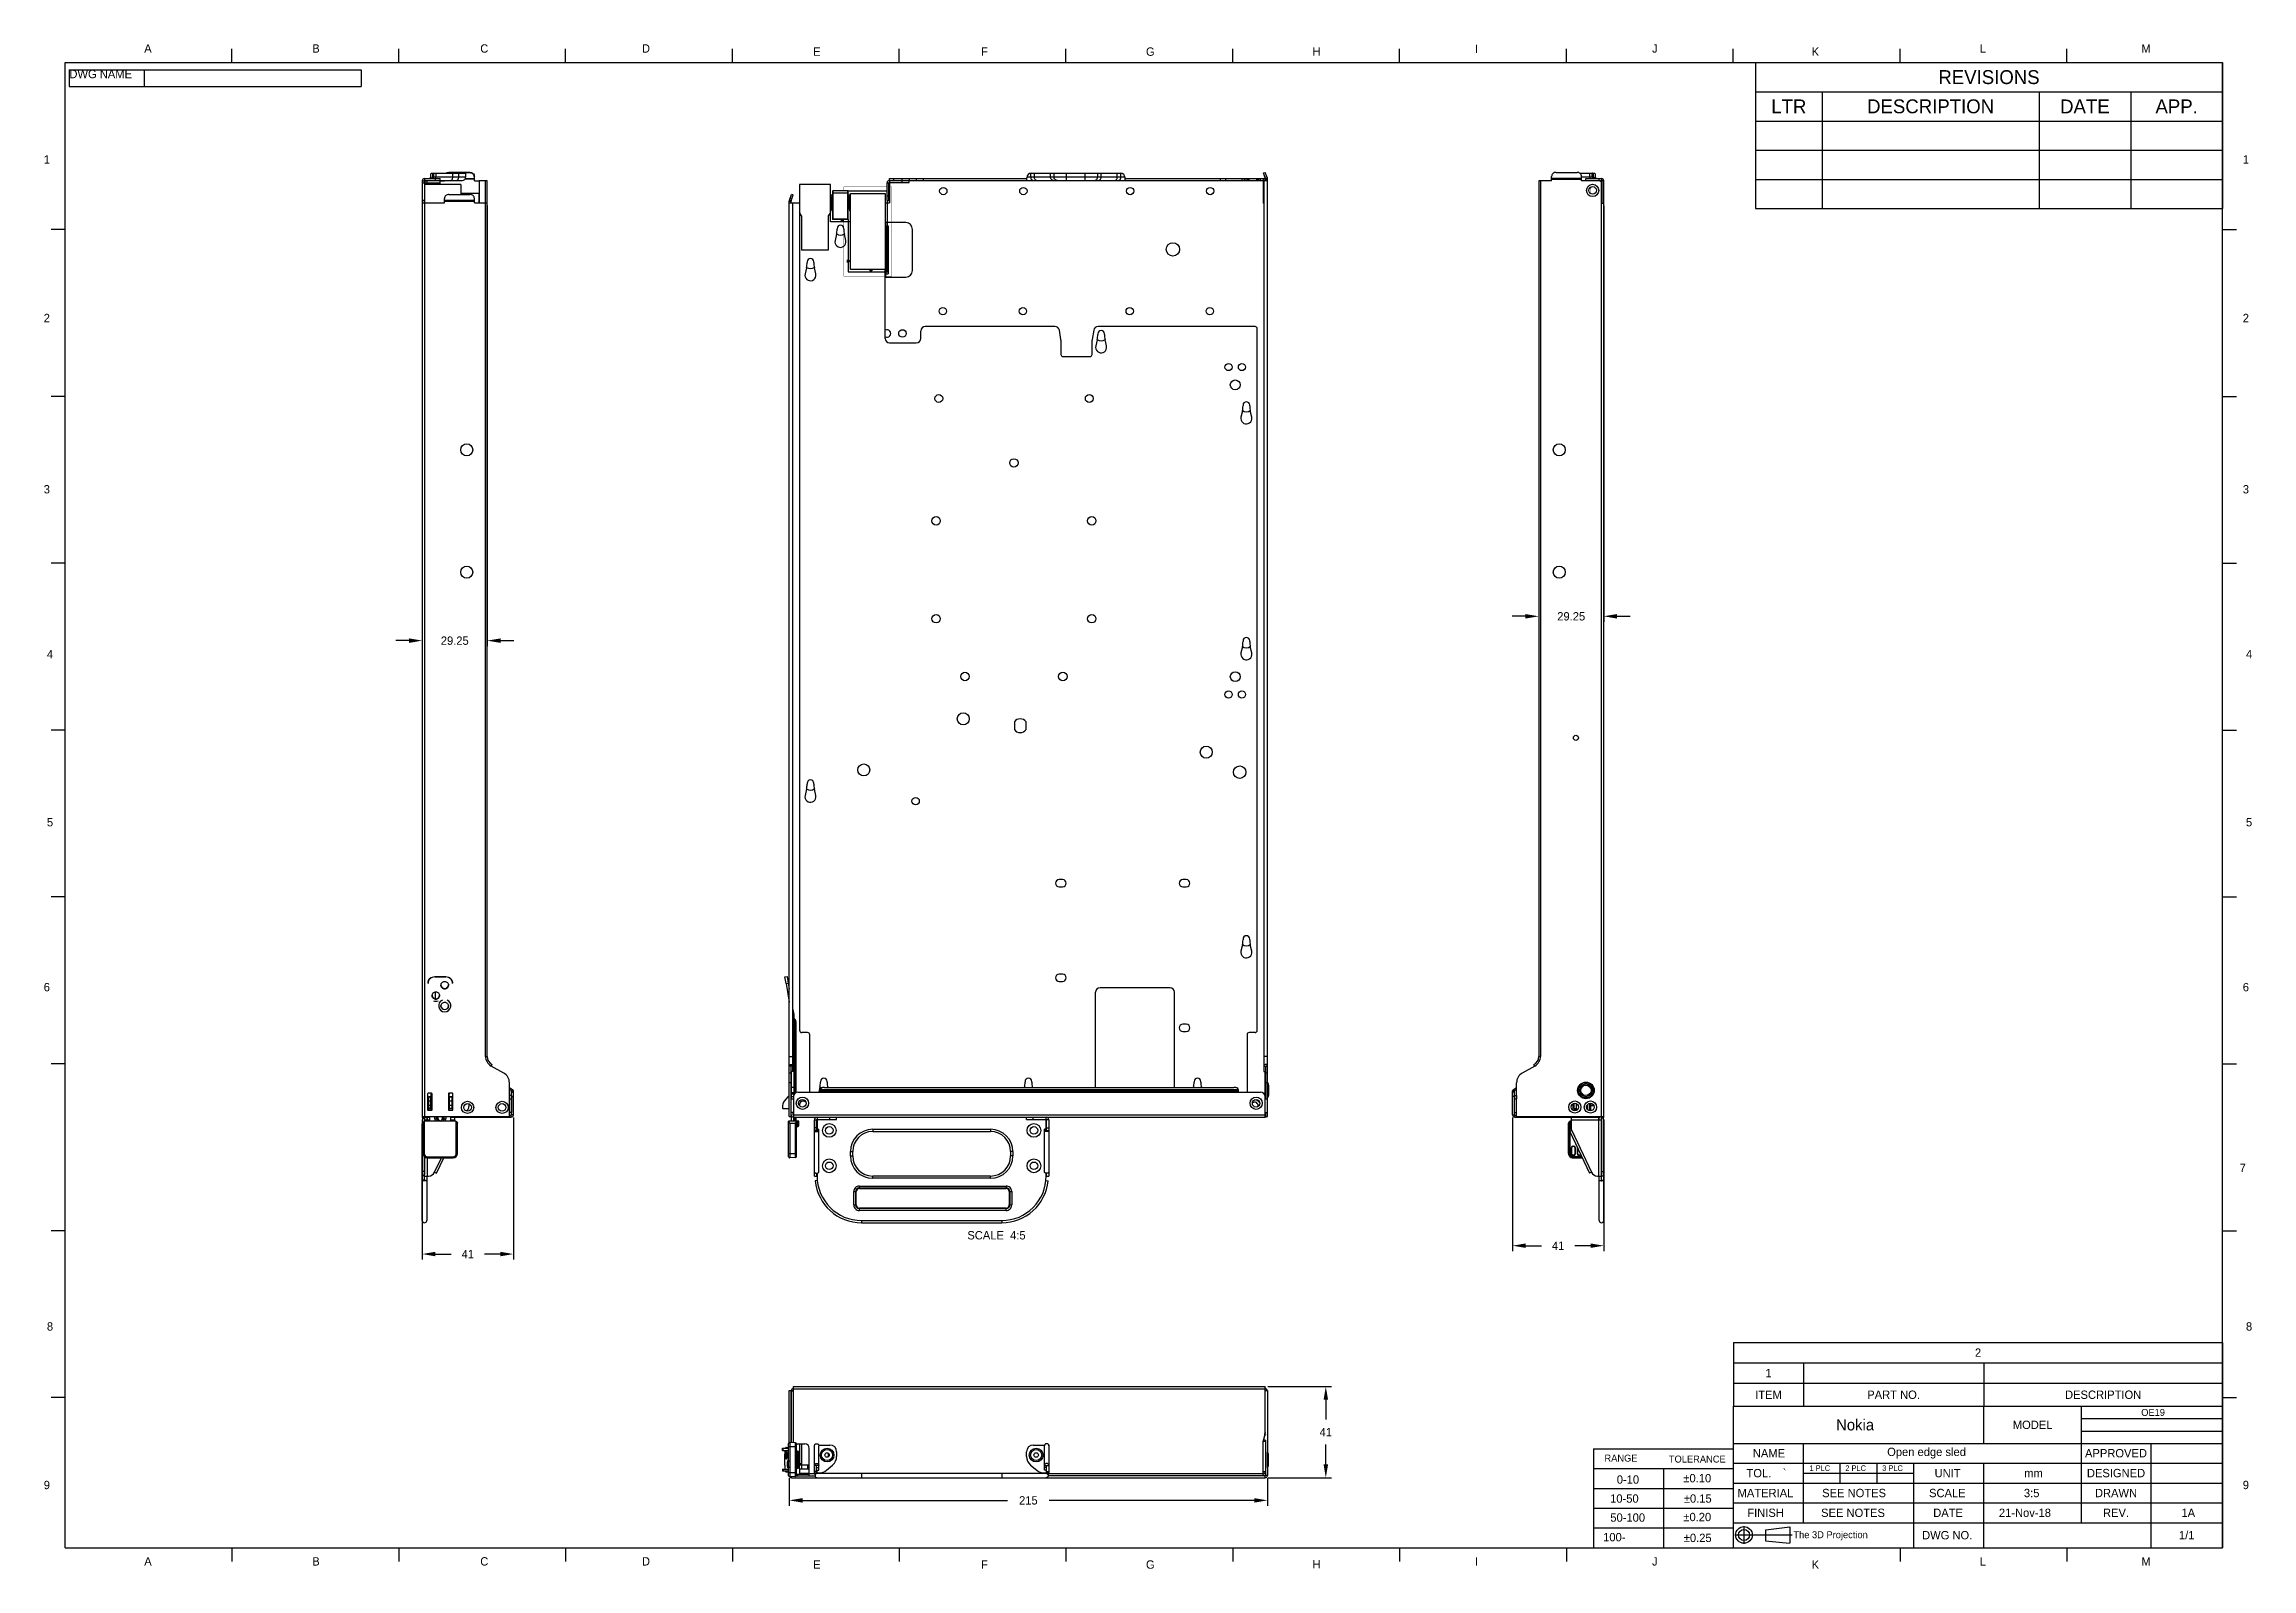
# Model space of a CAD drawing. Header units: millimetres. Extents: x 27 to 822, y 22 to 571.
import ezdxf

# ---------------------------------------------------------------- set-up
doc = ezdxf.new("R2010")
doc.units = ezdxf.units.MM
doc.header["$LTSCALE"] = 46.255
doc.header["$PDMODE"] = 3
doc.header["$PDSIZE"] = 0.3125
doc.layers.get('0').update_dxf_attribs({"linetype": 'CONTINUOUS'})
doc.layers.get('Defpoints').update_dxf_attribs({"linetype": 'CONTINUOUS'})
for name, color, linetype in [('DFAC36MR000_DXF_CONTINUOUS_LINE', 7, 'CONTINUOUS'), ('DFHS03FR014_DXF_CONTINUOUS_LINE', 7, 'CONTINUOUS'), ('OES-SLED-ASSY-NOKIA-RDXF_FORMAT', 7, 'CONTINUOUS'), ('OES-SLED-ASSY-NOKIA-REFDXF_TEXT', 7, 'CONTINUOUS'), ('S5BN-MB-BLADDXF_CONTINUOUS_LINE', 7, 'CONTINUOUS'), ('S5FN-S5T-HDDDXF_CONTINUOUS_LINE', 7, 'CONTINUOUS'), ('S9N-10123543DXF_CONTINUOUS_LINE', 7, 'CONTINUOUS'), ('S9N-MB-REF_DXF_CONTINUOUS_LINE', 7, 'CONTINUOUS'), ('S9N-MB-TRAY-BASE-1DXF_DIMENSION', 7, 'CONTINUOUS'), ('S9N-MB-TRAY-DXF_CONTINUOUS_LINE', 7, 'CONTINUOUS'), ('S9N-SLED-FNT-REF_DXF_DIMENSION', 7, 'CONTINUOUS'), ('S9N-SLED-FNTDXF_CONTINUOUS_LINE', 7, 'CONTINUOUS'), ('TU1-RIVET-DUDXF_CONTINUOUS_LINE', 7, 'CONTINUOUS')]:
    doc.layers.add(name, color=color, linetype=linetype)
doc.styles.add('TEXTSTYLE_2', font='txt')
doc.styles.add('TEXTSTYLE_3', font='gdt')
doc.dimstyles.new('DIMSTYLE_1', dxfattribs={"dimtxt": 3, "dimasz": 4.76, "dimexe": 2, "dimexo": 1, "dimgap": 3, "dimtad": 0, "dimtih": 1, "dimtoh": 1, "dimlfac": 1.25, "dimdsep": 46, "dimtxsty": 'Standard', "dimblk": '_FILLED', "dimblk1": '_FILLED', "dimblk2": '_FILLED', "dimcen": 0.09, "dimadec": 0, "dimazin": 0, "dimtp": 0.01, "dimtm": 0.01, "dimtfac": 1, "dimtofl": 0, "dimtmove": 0, "dimatfit": 3, "dimldrblk": '_FILLED', "dimfxl": 1, "dimtolj": 1, "dimarcsym": 0})

msp = doc.modelspace()

# ---------------------------------------------------------------- texts
at = {"color": 7, "linetype": 'Continuous'}
for s, height, p in [('Nokia', 4, (672, 72.1823)), ('MODEL', 3, (735.5625, 72.6823)), ('NAME', 3, (642.0625, 62.4609)), ('Open edge sled', 3, (690.375, 62.9609)), ('TOL.', 3, (639.7812, 55.3125)), ('`', 3, (652.7812, 55.3125)), ('1 PLC', 2, (662.4167, 57.6094)), ('2 PLC', 2, (675.3333, 57.6094)), ('3 PLC', 2, (688.5833, 57.6094)), ('UNIT', 3, (707.4375, 55.3125)), (' mm', 3, (738.5625, 55.3125)), ('MATERIAL', 3, (636.5625, 48.1641)), ('SEE NOTES', 3, (667, 48.1641)), ('SCALE', 3, (705.4375, 48.1641)), ('3:5', 3, (739.5625, 48.1641)), ('FINISH', 3, (640.0625, 41.0547)), (' SEE NOTES', 3, (665.5, 41.0547)), ('DATE', 3, (706.9375, 41.0547)), ('21-Nov-18', 3, (730.5625, 41.0547)), ('The 3D Projection', 2.499999, (656.6458, 33.4167)), ('DWG NO.', 3, (702.9375, 33))]:
    msp.add_text(s, height=height, dxfattribs=at).set_placement(p)
at = {"color": 0, "linetype": 'Continuous', "attachment_point": 5}
for s, insert, char_height, width in [('2', (723.0625, 100.1458), 3, 175.755), ('1', (647.6875, 92.8021), 3, 25.005), ('ITEM', (647.6875, 84.9896), 3, 25.005), ('PART NO.', (692.6875, 84.9896), 3, 64.755), ('DESCRIPTION', (768.0625, 84.9896), 3, 85.755), (' OE19', (785.5625, 78.6267), 2.5, 50.755), ('APPROVED', (772.6875, 63.9609), 3, 25.005), ('DESIGNED', (772.6875, 56.8125), 3, 25.005), ('DRAWN', (772.6875, 49.6641), 3, 25.005), ('REV.', (772.6875, 42.5547), 3, 25.005), (' 1A', (798.125, 42.5547), 3, 25.63), ('1/1', (798.125, 34.5), 3, 25.63)]:
    msp.add_mtext(s, dxfattribs=dict(at, insert=insert, char_height=char_height, width=width))
at = {"layer": 'OES-SLED-ASSY-NOKIA-RDXF_FORMAT', "color": 7, "linetype": 'Continuous', "style": 'TEXTSTYLE_2'}
for s, p in [('K', (663.2206, 22.448)), ('L', (723.6539, 23.5882))]:
    msp.add_text(s, height=3, dxfattribs=at).set_placement(p)
at = {"layer": 'OES-SLED-ASSY-NOKIA-RDXF_FORMAT', "color": 0, "linetype": 'Continuous', "line_spacing_factor": 0.9}
for s, insert, char_height, width, attachment_point, style in [('A', (63.4486, 570.5882), 3, 3.857143, 1, 'TEXTSTYLE_2'), ('B', (123.8819, 570.5882), 3, 3.535714, 1, 'TEXTSTYLE_2'), ('C', (184.3152, 570.5882), 3, 3.75, 1, 'TEXTSTYLE_2'), ('D', (242.468, 570.5882), 3, 4.071429, 1, 'TEXTSTYLE_2'), ('E', (304.0415, 569.448), 3, 3.214286, 1, 'TEXTSTYLE_2'), ('F', (364.4748, 569.448), 3, 3.214286, 1, 'TEXTSTYLE_2'), ('G', (423.7679, 569.448), 3, 3.535714, 1, 'TEXTSTYLE_2'), ('H', (483.6546, 569.5515), 3, 3.535714, 1, 'TEXTSTYLE_2'), ('I', (542.0709, 570.5013), 3, 2.892857, 1, 'TEXTSTYLE_2'), ('J', (605.8067, 570.5882), 3, 2.892857, 1, 'TEXTSTYLE_2'), ('K', (663.2206, 569.448), 3, 3.535714, 1, 'TEXTSTYLE_2'), ('L', (723.6539, 570.5882), 3, 2.892857, 1, 'TEXTSTYLE_2'), ('M', (781.8067, 570.5882), 3, 3.857143, 1, 'TEXTSTYLE_2'), ('1', (27.2947, 530.6794), 3, 2.571429, 1, 'TEXTSTYLE_2'), ('1', (818.2947, 530.6794), 3, 2.571429, 1, 'TEXTSTYLE_2'), ('2', (27.2947, 473.6669), 3, 3.535714, 1, 'TEXTSTYLE_2'), ('2', (818.2947, 473.6669), 3, 3.535714, 1, 'TEXTSTYLE_2'), ('3', (27.2947, 412.0933), 3, 3.214286, 1, 'TEXTSTYLE_2'), ('3', (818.2947, 412.0933), 3, 3.214286, 1, 'TEXTSTYLE_2'), ('4', (28.4349, 352.8003), 3, 3.535714, 1, 'TEXTSTYLE_2'), ('4', (819.4349, 352.8003), 3, 3.535714, 1, 'TEXTSTYLE_2'), ('5', (28.4349, 292.367), 3, 3.214286, 1, 'TEXTSTYLE_2'), ('5', (819.4349, 292.367), 3, 3.214286, 1, 'TEXTSTYLE_2'), ('6', (27.2947, 233.0739), 3, 3.535714, 1, 'TEXTSTYLE_2'), ('6', (818.2947, 233.0739), 3, 3.535714, 1, 'TEXTSTYLE_2'), ('7', (817.1544, 168.0796), 3, 3.535714, 1, 'TEXTSTYLE_2'), ('8', (28.4349, 111.0671), 3, 3.535714, 1, 'TEXTSTYLE_2'), ('8', (819.4349, 111.0671), 3, 3.535714, 1, 'TEXTSTYLE_2'), ('RANGE', (588.6825, 63.4549), 2.5, 14.732143, 1, 'TEXTSTYLE_2'), ('0-10', (597.1301, 56.0147), 3, 12.857143, 2, 'TEXTSTYLE_2'), ('TOLERANCE', (611.8533, 63.1239), 2.5, 26.875, 1, 'TEXTSTYLE_2'), ('{\\Fgdt;`}\\Ftxt;0.10', (622.0732, 56.503), 3, 17.464286, 2, 'TEXTSTYLE_3'), ('9', (27.2947, 54.0545), 3, 3.535714, 1, 'TEXTSTYLE_2'), ('10-50', (595.857, 49.1829), 3, 16.071429, 2, 'TEXTSTYLE_2'), ('{\\Fgdt;`}\\Ftxt;0.15', (622.2434, 49.1829), 3, 17.142857, 2, 'TEXTSTYLE_3'), ('9', (818.2947, 54.0545), 3, 3.535714, 1, 'TEXTSTYLE_2'), ('50-100', (597.0441, 42.3462), 3, 19.607143, 2, 'TEXTSTYLE_2'), ('{\\Fgdt;`}\\Ftxt;0.20', (622.0732, 42.5437), 3, 18.428571, 2, 'TEXTSTYLE_3'), ('100-', (592.23, 35.2971), 3, 12.857143, 2, 'TEXTSTYLE_2'), ('{\\Fgdt;`}\\Ftxt;0.25', (622.2319, 35.0392), 3, 18.107143, 2, 'TEXTSTYLE_3'), ('A', (63.4486, 26.5882), 3, 3.857143, 1, 'TEXTSTYLE_2'), ('B', (123.8819, 26.5882), 3, 3.535714, 1, 'TEXTSTYLE_2'), ('C', (184.3152, 26.5882), 3, 3.75, 1, 'TEXTSTYLE_2'), ('D', (242.468, 26.5882), 3, 4.071429, 1, 'TEXTSTYLE_2'), ('E', (304.0415, 25.448), 3, 3.214286, 1, 'TEXTSTYLE_2'), ('F', (364.4748, 25.448), 3, 3.214286, 1, 'TEXTSTYLE_2'), ('G', (423.7679, 25.448), 3, 3.535714, 1, 'TEXTSTYLE_2'), ('H', (483.6546, 25.5515), 3, 3.535714, 1, 'TEXTSTYLE_2'), ('I', (542.0709, 26.5013), 3, 2.892857, 1, 'TEXTSTYLE_2'), ('J', (605.8067, 26.5882), 3, 2.892857, 1, 'TEXTSTYLE_2'), ('M', (781.8067, 26.5882), 3, 3.857143, 1, 'TEXTSTYLE_2')]:
    msp.add_mtext(s, dxfattribs=dict(at, insert=insert, char_height=char_height, width=width, attachment_point=attachment_point, style=style))
at = {"layer": 'OES-SLED-ASSY-NOKIA-REFDXF_TEXT', "color": 0, "linetype": 'Continuous', "insert": (380.4716, 143.8485), "char_height": 3, "width": 30, "attachment_point": 3, "line_spacing_factor": 0.9}
msp.add_mtext('SCALE  4:5', dxfattribs=at)

# ---------------------------------------------------------------- blocks, each defined once
blk = doc.blocks.new('_FILLED')
at = {"color": 0, "linetype": 'ByBlock'}
blk.add_solid([(0, 0), (-1, 0.17), (-1, -0.17)], dxfattribs=at)
blk = doc.blocks.new('*D1')
at = {"layer": 'Defpoints', "color": 0}
for p in [(466.59, 87.96), (466.67, 55.16), (488.46, 55.16)]:
    blk.add_point(p, dxfattribs=at)
at = {"layer": 'S9N-SLED-FNT-REF_DXF_DIMENSION', "color": 0, "linetype": 'Continuous', "lineweight": -2}
for p, q in [((467.59, 87.96), (490.46, 87.96)), ((488.46, 83.2), (488.46, 76.06)), ((488.46, 59.92), (488.46, 67.06)), ((467.67, 55.16), (490.46, 55.16))]:
    blk.add_line(p, q, dxfattribs=at)
at = {"layer": 'S9N-SLED-FNT-REF_DXF_DIMENSION', "color": 0, "lineweight": -2, "xscale": 4.76, "yscale": 4.76, "zscale": 4.76}
for p, rotation in [((488.46, 87.96), 90), ((488.46, 55.16), 270)]:
    blk.add_blockref('_FILLED', p, dxfattribs=dict(at, rotation=rotation))
at = {"layer": 'S9N-SLED-FNT-REF_DXF_DIMENSION', "color": 0, "insert": (488.46, 73.06), "char_height": 3, "attachment_point": 2}
blk.add_mtext('\\A1;41', dxfattribs=at)
blk = doc.blocks.new('*D2')
at = {"layer": 'Defpoints', "color": 0}
for p in [(295.47, 55.96), (467.47, 55.96), (467.47, 47.02)]:
    blk.add_point(p, dxfattribs=at)
at = {"layer": 'S9N-MB-TRAY-BASE-1DXF_DIMENSION', "color": 0, "linetype": 'Continuous', "lineweight": -2}
for p, q in [((295.47, 54.96), (295.47, 45.02)), ((467.47, 54.96), (467.47, 45.02)), ((300.23, 47.02), (373.97, 47.02)), ((462.71, 47.02), (388.97, 47.02))]:
    blk.add_line(p, q, dxfattribs=at)
at = {"layer": 'S9N-MB-TRAY-BASE-1DXF_DIMENSION', "color": 0, "lineweight": -2, "xscale": 4.76, "yscale": 4.76, "zscale": 4.76, "rotation": 180}
blk.add_blockref('_FILLED', (295.47, 47.02), dxfattribs=at)
at = {"layer": 'S9N-MB-TRAY-BASE-1DXF_DIMENSION', "color": 0, "lineweight": -2, "xscale": 4.76, "yscale": 4.76, "zscale": 4.76}
blk.add_blockref('_FILLED', (467.47, 47.02), dxfattribs=at)
at = {"layer": 'S9N-MB-TRAY-BASE-1DXF_DIMENSION', "color": 0, "insert": (381.47, 48.52), "char_height": 3, "attachment_point": 2}
blk.add_mtext('\\A1;215', dxfattribs=at)
blk = doc.blocks.new('*D6')
at = {"layer": 'Defpoints', "color": 0}
for p in [(163.44, 185.01), (196.24, 185.65), (196.24, 135.59)]:
    blk.add_point(p, dxfattribs=at)
at = {"layer": 'S9N-MB-TRAY-BASE-1DXF_DIMENSION', "color": 0, "linetype": 'Continuous', "lineweight": -2}
for p, q in [((163.44, 184.01), (163.44, 133.59)), ((196.24, 184.65), (196.24, 133.59)), ((168.2, 135.59), (173.84, 135.59)), ((191.48, 135.59), (185.84, 135.59))]:
    blk.add_line(p, q, dxfattribs=at)
at = {"layer": 'S9N-MB-TRAY-BASE-1DXF_DIMENSION', "color": 0, "lineweight": -2, "xscale": 4.76, "yscale": 4.76, "zscale": 4.76, "rotation": 180}
blk.add_blockref('_FILLED', (163.44, 135.59), dxfattribs=at)
at = {"layer": 'S9N-MB-TRAY-BASE-1DXF_DIMENSION', "color": 0, "lineweight": -2, "xscale": 4.76, "yscale": 4.76, "zscale": 4.76}
blk.add_blockref('_FILLED', (196.24, 135.59), dxfattribs=at)
at = {"layer": 'S9N-MB-TRAY-BASE-1DXF_DIMENSION', "color": 0, "insert": (179.84, 137.09), "char_height": 3, "attachment_point": 2}
blk.add_mtext('\\A1;41', dxfattribs=at)
blk = doc.blocks.new('*D7')
at = {"layer": 'Defpoints', "color": 0}
for p in [(163.44, 513.57), (186.84, 513.57), (186.84, 356.16)]:
    blk.add_point(p, dxfattribs=at)
at = {"layer": 'S9N-MB-TRAY-BASE-1DXF_DIMENSION', "color": 0, "linetype": 'Continuous', "lineweight": -2}
for p, q in [((163.44, 512.57), (163.44, 354.16)), ((186.84, 512.57), (186.84, 354.16)), ((158.68, 356.16), (153.92, 356.16)), ((191.6, 356.16), (196.36, 356.16))]:
    blk.add_line(p, q, dxfattribs=at)
at = {"layer": 'S9N-MB-TRAY-BASE-1DXF_DIMENSION', "color": 0, "lineweight": -2, "xscale": 4.76, "yscale": 4.76, "zscale": 4.76}
blk.add_blockref('_FILLED', (163.44, 356.16), dxfattribs=at)
at = {"layer": 'S9N-MB-TRAY-BASE-1DXF_DIMENSION', "color": 0, "lineweight": -2, "xscale": 4.76, "yscale": 4.76, "zscale": 4.76, "rotation": 180}
blk.add_blockref('_FILLED', (186.84, 356.16), dxfattribs=at)
at = {"layer": 'S9N-MB-TRAY-BASE-1DXF_DIMENSION', "color": 0, "insert": (175.14, 357.66), "char_height": 3, "attachment_point": 2}
blk.add_mtext('\\A1;29.25', dxfattribs=at)
blk = doc.blocks.new('*D8')
at = {"layer": 'Defpoints', "color": 0}
for p in [(565.03, 521.49), (588.43, 513.49), (588.43, 364.91)]:
    blk.add_point(p, dxfattribs=at)
at = {"layer": 'S9N-MB-TRAY-BASE-1DXF_DIMENSION', "color": 0, "linetype": 'Continuous', "lineweight": -2}
for p, q in [((565.03, 520.49), (565.03, 362.91)), ((588.43, 512.49), (588.43, 362.91)), ((560.27, 364.91), (555.51, 364.91)), ((593.19, 364.91), (597.95, 364.91))]:
    blk.add_line(p, q, dxfattribs=at)
at = {"layer": 'S9N-MB-TRAY-BASE-1DXF_DIMENSION', "color": 0, "lineweight": -2, "xscale": 4.76, "yscale": 4.76, "zscale": 4.76}
blk.add_blockref('_FILLED', (565.03, 364.91), dxfattribs=at)
at = {"layer": 'S9N-MB-TRAY-BASE-1DXF_DIMENSION', "color": 0, "lineweight": -2, "xscale": 4.76, "yscale": 4.76, "zscale": 4.76, "rotation": 180}
blk.add_blockref('_FILLED', (588.43, 364.91), dxfattribs=at)
at = {"layer": 'S9N-MB-TRAY-BASE-1DXF_DIMENSION', "color": 0, "insert": (576.73, 366.41), "char_height": 3, "attachment_point": 2}
blk.add_mtext('\\A1;29.25', dxfattribs=at)
blk = doc.blocks.new('*D9')
at = {"layer": 'Defpoints', "color": 0}
for p in [(555.63, 185.65), (588.43, 185.01), (555.63, 138.6)]:
    blk.add_point(p, dxfattribs=at)
at = {"layer": 'S9N-MB-TRAY-BASE-1DXF_DIMENSION', "color": 0, "linetype": 'Continuous', "lineweight": -2}
for p, q in [((555.63, 184.65), (555.63, 136.6)), ((588.43, 184.01), (588.43, 136.6)), ((560.39, 138.6), (566.03, 138.6)), ((583.67, 138.6), (578.03, 138.6))]:
    blk.add_line(p, q, dxfattribs=at)
at = {"layer": 'S9N-MB-TRAY-BASE-1DXF_DIMENSION', "color": 0, "lineweight": -2, "xscale": 4.76, "yscale": 4.76, "zscale": 4.76, "rotation": 180}
blk.add_blockref('_FILLED', (555.63, 138.6), dxfattribs=at)
at = {"layer": 'S9N-MB-TRAY-BASE-1DXF_DIMENSION', "color": 0, "lineweight": -2, "xscale": 4.76, "yscale": 4.76, "zscale": 4.76}
blk.add_blockref('_FILLED', (588.43, 138.6), dxfattribs=at)
at = {"layer": 'S9N-MB-TRAY-BASE-1DXF_DIMENSION', "color": 0, "insert": (572.03, 140.1), "char_height": 3, "attachment_point": 2}
blk.add_mtext('\\A1;41', dxfattribs=at)
blk = doc.blocks.new('*T10')
at = {"color": 0, "linetype": 'Continuous', "lineweight": -2}
for p, q in [((0, 0), (50.25, 0)), ((0, 0), (0, -35.546875)), ((50.25, 0), (50.25, -35.546875)), ((0, -7.109375), (50.25, -7.109375)), ((25.125, -7.109375), (25.125, -35.546875)), ((0, -14.21875), (50.25, -14.21875)), ((0, -21.328125), (50.25, -21.328125)), ((0, -28.4375), (50.25, -28.4375)), ((0, -35.546875), (50.25, -35.546875))]:
    blk.add_line(p, q, dxfattribs=at)
blk = doc.blocks.new('*T12')
at = {"color": 0, "linetype": 'Continuous', "lineweight": -2}
for p, q in [((0, 0), (168, 0)), ((0, 0), (0, -52.5)), ((168, 0), (168, -52.5)), ((0, -10.5), (168, -10.5)), ((24, -10.5), (24, -52.5)), ((102, -10.5), (102, -52.5)), ((135, -10.5), (135, -52.5)), ((0, -21), (168, -21)), ((0, -31.5), (168, -31.5)), ((0, -42), (168, -42)), ((0, -52.5), (168, -52.5))]:
    blk.add_line(p, q, dxfattribs=at)
at = {"color": 0, "linetype": 'Continuous', "char_height": 5, "attachment_point": 5}
for s, insert, width in [('REVISIONS', (84, -5.25), 167.88), ('LTR', (12, -15.75), 23.88), ('DESCRIPTION', (63, -15.75), 77.88), ('DATE', (118.5, -15.75), 32.88), ('APP.', (151.5, -15.75), 32.88)]:
    blk.add_mtext(s, dxfattribs=dict(at, insert=insert, width=width))
blk = doc.blocks.new('*T14')
at = {"color": 0, "linetype": 'Continuous', "lineweight": -2}
for p, q in [((0, 0), (105, 0)), ((0, 0), (0, -6)), ((27, 0), (27, -6)), ((105, 0), (105, -6)), ((0, -6), (105, -6))]:
    blk.add_line(p, q, dxfattribs=at)
at = {"color": 0, "linetype": 'Continuous', "insert": (0.06, -0.06), "char_height": 3, "width": 26.88, "attachment_point": 1}
blk.add_mtext('DWG NAME', dxfattribs=at)

# ---------------------------------------------------------------- dimensions: what is measured, and where the dimension line sits
at = {"layer": 'S9N-MB-TRAY-BASE-1DXF_DIMENSION', "color": 0, "linetype": 'Continuous'}
for base, p1, p2, picture, middle in [((588.4315, 364.9144), (565.0315, 521.4917), (588.4315, 513.4917), '*D8', (576.7315, 364.9144)), ((186.844, 356.1647), (163.444, 513.5717), (186.844, 513.5717), '*D7', (175.144, 356.1647)), ((196.244, 135.5895), (163.444, 185.0117), (196.244, 185.6517), '*D6', (179.844, 135.5895)), ((467.4716, 47.0163), (295.4716, 55.9625), (467.4716, 55.9625), '*D2', (381.4716, 47.0163))]:
    dim = msp.add_linear_dim(base=base, p1=p1, p2=p2, dimstyle='DIMSTYLE_1', dxfattribs=at)
    dim.commit()
    dim.dimension.update_dxf_attribs({"geometry": picture, "text_midpoint": middle, "dimtype": 160})
dim = msp.add_linear_dim(base=(555.6315, 138.6003), p1=(588.4315, 185.0117), p2=(555.6315, 185.6517), angle=180, dimstyle='DIMSTYLE_1', dxfattribs=at)
dim.commit()
dim.dimension.update_dxf_attribs({"geometry": '*D9', "text_midpoint": (572.0315, 138.6003), "dimtype": 160})
at = {"layer": 'S9N-SLED-FNT-REF_DXF_DIMENSION', "color": 0, "linetype": 'Continuous'}
dim = msp.add_linear_dim(base=(488.4603, 55.1625), p1=(466.5916, 87.9625), p2=(466.6716, 55.1625), angle=270, dimstyle='DIMSTYLE_1', dxfattribs=at)
dim.commit()
dim.dimension.update_dxf_attribs({"geometry": '*D1', "text_midpoint": (488.4603, 71.5625), "dimtype": 160})

# ---------------------------------------------------------------- linework, layer by layer
at = {"color": 0, "linetype": 'Continuous', "lineweight": -2}
for p, q in [((635.125, 103.8177), (811, 103.8177)), ((635.125, 103.8177), (635.125, 80.849)), ((811, 103.8177), (811, 80.849)), ((635.125, 96.474), (811, 96.474)), ((660.25, 96.474), (660.25, 80.849)), ((725.125, 96.474), (725.125, 80.849)), ((635.125, 89.1302), (811, 89.1302)), ((635, 80.849), (635, 30)), ((635.125, 80.849), (811, 80.849)), ((760.125, 80.849), (760.125, 39)), ((811, 80.849), (811, 30)), ((760.125, 76.4045), (811, 76.4045)), ((760.125, 71.9601), (811, 71.9601)), ((785.25, 67.5156), (785.25, 30))]:
    msp.add_line(p, q, dxfattribs=at)
at = {"color": 7, "linetype": 'Continuous', "lineweight": -2}
for p, q in [((635, 80.849), (811, 80.849)), ((725, 80.849), (725, 67.5156)), ((635, 67.5156), (811, 67.5156)), ((660.125, 67.5156), (660.125, 39)), ((635, 60.4063), (811, 60.4063)), ((660.125, 56.8125), (699.875, 56.8125)), ((673.375, 60.4063), (673.375, 53.2188)), ((686.625, 60.4063), (686.625, 53.2188)), ((699.875, 60.4063), (699.875, 30)), ((725, 60.4063), (725, 30)), ((635, 53.2188), (811, 53.2188)), ((635, 46.1094), (811, 46.1094)), ((635, 39), (811, 39)), ((635, 30), (811, 30))]:
    msp.add_line(p, q, dxfattribs=at)
at = {"layer": 'DFAC36MR000_DXF_CONTINUOUS_LINE', "color": 0, "linetype": 'Continuous'}
for p, q in [((183.924, 516.9317), (177.324, 516.9317)), ((183.924, 513.5717), (183.924, 516.9317)), ((330.6716, 517.7317), (316.6716, 517.7317)), ((317.4716, 489.6117), (317.4716, 516.9317)), ((317.4716, 516.9317), (329.9516, 516.9317)), ((329.9516, 516.9317), (329.9516, 489.6117)), ((330.7516, 488.8117), (330.7516, 514.3717)), ((316.6716, 507.5717), (316.6716, 488.8117)), ((316.3602, 492.1066), (316.3602, 493.1167)), ((316.3602, 493.1167), (317.3703, 492.6117)), ((317.3703, 492.6117), (316.3602, 492.1066)), ((316.6716, 488.8117), (330.7516, 488.8117)), ((329.9516, 489.6117), (317.4716, 489.6117)), ((324.409, 489.3157), (324.4018, 489.2791)), ((324.4018, 489.2791), (324.4018, 489.2132)), ((324.4018, 489.2132), (324.409, 489.1766)), ((324.4162, 489.3376), (324.409, 489.3157)), ((324.409, 489.1766), (324.4162, 489.1546)), ((324.4305, 489.3669), (324.4162, 489.3376)), ((324.4162, 489.1546), (324.4305, 489.1254)), ((324.452, 489.3888), (324.4305, 489.3669)), ((324.4305, 489.1254), (324.452, 489.1034)), ((324.4448, 489.3157), (324.4377, 489.2717)), ((324.4377, 489.2717), (324.4377, 489.2205)), ((324.4377, 489.2205), (324.4448, 489.1766)), ((324.4735, 489.3596), (324.4448, 489.3157)), ((324.4448, 489.1766), (324.4735, 489.1327)), ((324.4878, 489.4108), (324.452, 489.3888)), ((324.452, 489.1034), (324.4878, 489.0814)), ((324.495, 489.3742), (324.4735, 489.3596)), ((324.4735, 489.1327), (324.495, 489.118)), ((324.5308, 489.4181), (324.4878, 489.4108)), ((324.4878, 489.0814), (324.5308, 489.0741)), ((324.5308, 489.3815), (324.495, 489.3742)), ((324.495, 489.118), (324.5308, 489.1107)), ((324.5738, 489.4108), (324.5308, 489.4181)), ((324.5667, 489.3742), (324.5308, 489.3815)), ((324.5308, 489.1107), (324.5667, 489.118)), ((324.5308, 489.0741), (324.5738, 489.0814)), ((324.5882, 489.3596), (324.5667, 489.3742)), ((324.5667, 489.118), (324.5882, 489.1327)), ((324.6097, 489.3888), (324.5738, 489.4108)), ((324.5738, 489.0814), (324.6097, 489.1034)), ((324.6168, 489.3157), (324.5882, 489.3596)), ((324.5882, 489.1327), (324.6168, 489.1766)), ((324.6312, 489.3669), (324.6097, 489.3888)), ((324.6097, 489.1034), (324.6312, 489.1254)), ((324.624, 489.2717), (324.6168, 489.3157)), ((324.6168, 489.1766), (324.624, 489.2205)), ((324.624, 489.2205), (324.624, 489.2717)), ((324.6455, 489.3376), (324.6312, 489.3669)), ((324.6312, 489.1254), (324.6455, 489.1546)), ((324.6527, 489.3157), (324.6455, 489.3376)), ((324.6455, 489.1546), (324.6527, 489.1766)), ((324.6598, 489.2791), (324.6527, 489.3157)), ((324.6527, 489.1766), (324.6598, 489.2132)), ((324.6598, 489.2132), (324.6598, 489.2791)), ((324.7172, 489.2717), (324.7172, 489.301)), ((324.7172, 489.301), (324.8318, 489.301)), ((324.8318, 489.2717), (324.7172, 489.2717)), ((324.7172, 489.1839), (324.7172, 489.2132)), ((324.7172, 489.2132), (324.8318, 489.2132)), ((324.8318, 489.1839), (324.7172, 489.1839)), ((324.8318, 489.301), (324.8318, 489.2717)), ((324.8318, 489.2132), (324.8318, 489.1839)), ((324.8892, 489.0741), (324.8892, 489.4181)), ((324.8892, 489.4181), (324.9322, 489.4181)), ((324.9322, 489.0741), (324.8892, 489.0741)), ((324.9322, 489.4181), (324.9322, 489.2571)), ((324.9322, 489.2571), (325.1328, 489.2571)), ((324.9322, 489.2132), (324.9322, 489.0741)), ((325.1328, 489.2132), (324.9322, 489.2132)), ((325.1328, 489.2571), (325.1328, 489.4181)), ((325.1328, 489.4181), (325.1758, 489.4181)), ((325.1328, 489.0741), (325.1328, 489.2132)), ((325.1758, 489.0741), (325.1328, 489.0741)), ((325.1758, 489.4181), (325.1758, 489.0741))]:
    msp.add_line(p, q, dxfattribs=at)
at = {"layer": 'DFAC36MR000_DXF_CONTINUOUS_LINE', "color": 0, "linetype": 'Continuous', "const_width": 0.1282}
for points in [[(315.0716, 517.9717), (315.0716, 519.3317)], [(315.0716, 519.3317), (330.6716, 519.3317)], [(331.3116, 519.3317), (332.3516, 519.3317)], [(332.3516, 519.3317), (332.3516, 487.2117)], [(583.7915, 519.2283), (583.7915, 516.8751)], [(315.0716, 487.2117), (315.0716, 507.5717)], [(332.3516, 487.2117), (315.0716, 487.2117)]]:
    msp.add_lwpolyline(points, dxfattribs=at)
at = {"layer": 'DFHS03FR014_DXF_CONTINUOUS_LINE', "color": 0, "linetype": 'Continuous'}
for p, q in [((310.2716, 516.4917), (311.0716, 516.4917)), ((311.0716, 517.8117), (311.0716, 507.5717)), ((311.2316, 507.7317), (311.2316, 517.9717)), ((311.2316, 517.9717), (316.5116, 517.9717)), ((311.2316, 517.1717), (316.5116, 517.1717)), ((316.5116, 507.7317), (316.5116, 517.9717)), ((316.6716, 507.5717), (316.6716, 517.8117)), ((316.6716, 516.4917), (317.4716, 516.4917)), ((310.2716, 506.7717), (310.2716, 510.1317)), ((317.4716, 506.7717), (310.2716, 506.7717)), ((311.2316, 507.7317), (311.0716, 507.5717)), ((316.6716, 507.5717), (311.0716, 507.5717)), ((316.5116, 507.7317), (311.2316, 507.7317)), ((314.0798, 507.2405), (314.0735, 507.2082)), ((314.0735, 507.2082), (314.0735, 507.15)), ((314.0735, 507.15), (314.0798, 507.1176)), ((314.0862, 507.2599), (314.0798, 507.2405)), ((314.0798, 507.1176), (314.0862, 507.0982)), ((314.0988, 507.2858), (314.0862, 507.2599)), ((314.0862, 507.0982), (314.0988, 507.0724)), ((314.1178, 507.3052), (314.0988, 507.2858)), ((314.0988, 507.0724), (314.1178, 507.0529)), ((314.1115, 507.2405), (314.1052, 507.2017)), ((314.1052, 507.2017), (314.1052, 507.1564)), ((314.1052, 507.1564), (314.1115, 507.1176)), ((314.1368, 507.2793), (314.1115, 507.2405)), ((314.1115, 507.1176), (314.1368, 507.0788)), ((314.1495, 507.3246), (314.1178, 507.3052)), ((314.1178, 507.0529), (314.1495, 507.0335)), ((314.1558, 507.2923), (314.1368, 507.2793)), ((314.1368, 507.0788), (314.1558, 507.0659)), ((314.1875, 507.3311), (314.1495, 507.3246)), ((314.1495, 507.0335), (314.1875, 507.0271)), ((314.1875, 507.2987), (314.1558, 507.2923)), ((314.1558, 507.0659), (314.1875, 507.0594)), ((314.2255, 507.3246), (314.1875, 507.3311)), ((314.2192, 507.2923), (314.1875, 507.2987)), ((314.1875, 507.0594), (314.2192, 507.0659)), ((314.1875, 507.0271), (314.2255, 507.0335)), ((314.2382, 507.2793), (314.2192, 507.2923)), ((314.2192, 507.0659), (314.2382, 507.0788)), ((314.2572, 507.3052), (314.2255, 507.3246)), ((314.2255, 507.0335), (314.2572, 507.0529)), ((314.2635, 507.2405), (314.2382, 507.2793)), ((314.2382, 507.0788), (314.2635, 507.1176)), ((314.2762, 507.2858), (314.2572, 507.3052)), ((314.2572, 507.0529), (314.2762, 507.0724)), ((314.2698, 507.2017), (314.2635, 507.2405)), ((314.2635, 507.1176), (314.2698, 507.1564)), ((314.2698, 507.1564), (314.2698, 507.2017)), ((314.2888, 507.2599), (314.2762, 507.2858)), ((314.2762, 507.0724), (314.2888, 507.0982)), ((314.2952, 507.2405), (314.2888, 507.2599)), ((314.2888, 507.0982), (314.2952, 507.1176)), ((314.3015, 507.2082), (314.2952, 507.2405)), ((314.2952, 507.1176), (314.3015, 507.15)), ((314.3015, 507.15), (314.3015, 507.2082)), ((314.3522, 507.2017), (314.3522, 507.2276)), ((314.3522, 507.2276), (314.4535, 507.2276)), ((314.4535, 507.2017), (314.3522, 507.2017)), ((314.3522, 507.1241), (314.3522, 507.15)), ((314.3522, 507.15), (314.4535, 507.15)), ((314.4535, 507.1241), (314.3522, 507.1241)), ((314.4535, 507.2276), (314.4535, 507.2017)), ((314.4535, 507.15), (314.4535, 507.1241)), ((314.5042, 507.0271), (314.5042, 507.3311)), ((314.5042, 507.3311), (314.5422, 507.3311)), ((314.5422, 507.0271), (314.5042, 507.0271)), ((314.5422, 507.3311), (314.5422, 507.1888)), ((314.5422, 507.1888), (314.7195, 507.1888)), ((314.5422, 507.15), (314.5422, 507.0271)), ((314.7195, 507.15), (314.5422, 507.15)), ((314.7195, 507.1888), (314.7195, 507.3311)), ((314.7195, 507.3311), (314.7575, 507.3311)), ((314.7195, 507.0271), (314.7195, 507.15)), ((314.7575, 507.0271), (314.7195, 507.0271)), ((314.7575, 507.3311), (314.7575, 507.0271)), ((316.5116, 507.7317), (316.6716, 507.5717))]:
    msp.add_line(p, q, dxfattribs=at)
at = {"layer": 'DFHS03FR014_DXF_CONTINUOUS_LINE', "color": 0, "linetype": 'Continuous', "const_width": 0.1282}
for points in [[(311.0716, 517.9717), (311.0716, 517.8117)], [(311.2316, 517.9717), (311.0716, 517.9717)], [(316.6716, 517.9717), (316.5116, 517.9717)], [(316.6716, 517.8117), (316.6716, 517.9717)]]:
    msp.add_lwpolyline(points, dxfattribs=at)
at = {"layer": 'DFHS03FR014_DXF_CONTINUOUS_LINE', "color": 0, "linetype": 'Continuous'}
for centre, start, end in [((311.2316, 517.8117), 90, 180), ((316.5116, 517.8117), 0, 90)]:
    msp.add_arc(centre, 0.16, start, end, dxfattribs=at)
for points, knots in [([(311.2316, 517.1717), (311.2104, 517.1717), (311.1797, 517.1693), (311.141, 517.1605), (311.1051, 517.1484), (311.0716, 517.1267), (311.0716, 517.1054)], [0, 0, 0, 0, 0.34987317, 0.50781745, 0.64777109, 1, 1, 1, 1]), ([(316.5116, 517.1717), (316.5328, 517.1717), (316.5636, 517.1693), (316.6023, 517.1604), (316.6382, 517.1484), (316.6716, 517.1267), (316.6716, 517.1054)], [0, 0, 0, 0, 0.3498761, 0.507823, 0.64777482, 1, 1, 1, 1])]:
    msp.add_open_spline(points, degree=3, knots=knots, dxfattribs=at)
at = {"layer": 'OES-SLED-ASSY-NOKIA-RDXF_FORMAT', "color": 0, "linetype": 'Continuous'}
for p, q in [((35, 30), (35, 564)), ((35, 564), (811, 564)), ((95, 564), (95, 569)), ((155, 564), (155, 569)), ((215, 564), (215, 569)), ((275, 564), (275, 569)), ((335, 564), (335, 569)), ((395, 564), (395, 569)), ((455, 564), (455, 569)), ((515, 564), (515, 569)), ((575, 564), (575, 569)), ((635, 564), (635, 569)), ((695, 564), (695, 569)), ((755, 564), (755, 569)), ((811, 30), (811, 564)), ((35, 504), (30, 504)), ((811, 504), (816, 504)), ((35, 444), (30, 444)), ((811, 444), (816, 444)), ((35, 384), (30, 384)), ((811, 384), (816, 384)), ((35, 324), (30, 324)), ((811, 324), (816, 324)), ((35, 264), (30, 264)), ((811, 264), (816, 264)), ((35, 204), (30, 204)), ((811, 204), (816, 204)), ((35, 144), (30, 144)), ((811, 144), (816, 144)), ((35, 84), (30, 84)), ((811, 84), (816, 84)), ((638.8713, 37.8041), (638.8713, 31.4041)), ((646.561, 36.4523), (646.561, 32.4445)), ((95, 30), (95, 25)), ((155, 30), (155, 25)), ((215, 30), (215, 25)), ((275, 30), (275, 25)), ((335, 30), (335, 25)), ((395, 30), (395, 25)), ((455, 30), (455, 25)), ((515, 30), (515, 25)), ((575, 30), (575, 25)), ((755, 30), (755, 25))]:
    msp.add_line(p, q, dxfattribs=at)
at = {"layer": 'OES-SLED-ASSY-NOKIA-RDXF_FORMAT', "color": 7, "linetype": 'Continuous'}
for p, q in [((635.6713, 34.6041), (656.1772, 34.6041)), ((646.5575, 32.5014), (655.2778, 31.6802)), ((646.6793, 36.4668), (655.3155, 37.5316)), ((655.3155, 37.5316), (655.3155, 31.6766)), ((35, 30), (811, 30)), ((695, 30), (695, 25))]:
    msp.add_line(p, q, dxfattribs=at)
at = {"layer": 'OES-SLED-ASSY-NOKIA-RDXF_FORMAT', "color": 0, "linetype": 'Continuous'}
for radius in [3, 2]:
    msp.add_circle((638.8713, 34.5895), radius, dxfattribs=at)
at = {"layer": 'S5BN-MB-BLADDXF_CONTINUOUS_LINE', "color": 0, "linetype": 'Continuous'}
for p, q in [((167.924, 235.3765), (171.924, 235.3765)), ((167.924, 235.2376), (167.924, 235.3765)), ((167.924, 235.2376), (171.924, 235.2376)), ((171.524, 230.9438), (171.524, 230.9716)), ((171.924, 235.2376), (171.924, 235.3765)), ((293.8753, 235.2376), (294.6631, 235.3765)), ((294.2921, 232.874), (293.8753, 235.2376)), ((294.2921, 232.874), (295.0799, 233.0129)), ((294.2921, 232.874), (295.4716, 226.1842)), ((294.6631, 235.3765), (295.0799, 233.0129)), ((295.0799, 233.0129), (295.4716, 230.7913)), ((168.324, 227.2015), (168.324, 227.2293)), ((296.7516, 223.532), (297.0595, 221.7861)), ((296.7516, 221.7319), (297.0595, 221.7861)), ((296.7516, 221.6472), (297.0716, 221.6472)), ((297.0716, 217.8917), (296.7516, 217.8917)), ((297.0716, 221.6472), (297.0716, 217.8917)), ((297.0716, 217.8917), (297.0716, 193.0917)), ((297.567, 219.9276), (297.1185, 220.3762)), ((297.1185, 220.3762), (297.1185, 192.8156)), ((297.1185, 218.4917), (297.8716, 218.4917)), ((297.567, 219.9276), (297.567, 193.4356)), ((297.8716, 219.1923), (297.8716, 193.637)), ((296.2716, 193.0917), (296.2716, 201.2312)), ((165.764, 192.2917), (166.564, 192.2917)), ((165.764, 188.06), (165.764, 192.2917)), ((165.764, 192.119), (166.564, 192.119)), ((166.724, 192.2917), (166.564, 192.2917)), ((166.564, 188.06), (166.564, 192.2917)), ((166.724, 193.0917), (166.724, 192.2917)), ((173.124, 192.2917), (173.124, 193.0917)), ((173.284, 192.2917), (173.124, 192.2917)), ((173.284, 192.2917), (174.084, 192.2917)), ((173.284, 188.06), (173.284, 192.2917)), ((173.284, 192.119), (174.084, 192.119)), ((174.084, 192.2917), (174.084, 188.06)), ((294.9277, 192.119), (293.6279, 190.5592)), ((295.4716, 192.2917), (295.2965, 192.2917)), ((296.2716, 192.2917), (296.1116, 192.2917)), ((296.2716, 195.5897), (297.0716, 195.5897)), ((296.2716, 193.7162), (297.0716, 193.7162)), ((297.0716, 193.0917), (296.2716, 193.0917)), ((296.2716, 192.2917), (296.2716, 193.0917)), ((296.2716, 192.2917), (297.0007, 192.2917)), ((296.2716, 191.4117), (296.2716, 192.2917)), ((297.0716, 192.6817), (297.0716, 193.0917)), ((166.564, 190.5592), (165.764, 190.5592)), ((166.564, 189.0227), (165.764, 189.0227)), ((166.564, 188.06), (165.764, 188.06)), ((165.764, 187.9), (165.764, 188.06)), ((166.564, 187.9), (165.764, 187.9)), ((166.084, 185.0117), (166.084, 183.3717)), ((166.564, 188.06), (166.564, 187.9)), ((166.564, 187.9), (166.724, 187.9)), ((166.724, 187.9), (166.724, 187.3317)), ((167.9263, 184.2517), (167.9263, 185.0117)), ((167.9263, 184.2517), (169.2234, 184.2517)), ((168.6052, 184.2517), (168.6052, 185.0117)), ((169.0537, 184.2517), (169.0537, 185.0117)), ((169.2234, 184.2517), (169.2234, 185.0117)), ((170.6246, 185.0117), (170.6246, 184.2517)), ((170.6246, 184.2517), (171.9216, 184.2517)), ((170.7943, 185.0117), (170.7943, 184.2517)), ((171.2428, 185.0117), (171.2428, 184.2517)), ((171.9216, 185.0117), (171.9216, 184.2517)), ((173.124, 187.9), (173.284, 187.9)), ((173.124, 187.3317), (173.124, 187.9)), ((174.084, 190.5592), (173.284, 190.5592)), ((174.084, 189.0227), (173.284, 189.0227)), ((173.284, 188.06), (174.084, 188.06)), ((173.284, 187.9), (173.284, 188.06)), ((173.284, 187.9), (174.084, 187.9)), ((173.764, 183.3717), (173.764, 185.0117)), ((174.084, 188.06), (174.084, 187.9)), ((293.0716, 189.0227), (293.0716, 188.06)), ((293.2316, 187.9), (295.4716, 187.9)), ((296.1116, 187.9), (296.1916, 187.9)), ((296.2716, 183.3717), (296.2716, 185.2917)), ((296.9916, 185.9317), (296.8316, 185.9317)), ((296.9916, 185.6117), (296.8396, 185.6117)), ((297.0716, 183.3717), (297.0716, 184.8517)), ((297.1185, 184.8517), (297.1185, 183.3717)), ((297.1185, 184.2517), (297.8716, 184.2517)), ((297.567, 184.8517), (297.567, 183.3717)), ((297.8716, 184.8517), (297.8716, 183.5511)), ((577.7915, 187.9), (577.7915, 189.7639)), ((577.7915, 187.9), (578.7515, 187.9)), ((578.1115, 184.7717), (578.1115, 184.8517)), ((578.5915, 187.9), (578.5915, 189.6817)), ((578.7515, 187.3285), (578.7515, 187.9)), ((582.6521, 187.5166), (582.6521, 189.3867)), ((582.6521, 184.7717), (582.6521, 184.8517)), ((583.3875, 187.1402), (583.3875, 189.7631)), ((583.3875, 184.7717), (583.3875, 184.8517)), ((583.836, 184.7717), (583.836, 184.8517)), ((583.9492, 184.7717), (583.9492, 184.8517)), ((585.7915, 184.8517), (585.7915, 184.7717)), ((293.0716, 65.0025), (293.0716, 65.8025)), ((293.0716, 65.8025), (295.2316, 65.8025)), ((293.0716, 65.0025), (295.2316, 65.0025)), ((293.2316, 65.0025), (293.2316, 65.8025)), ((293.8753, 59.6425), (293.8753, 63.6425)), ((294.2921, 66.0425), (295.2316, 66.0425)), ((293.0716, 58.2825), (293.0716, 57.4825)), ((293.0716, 58.2825), (295.2316, 58.2825)), ((295.2316, 57.4825), (293.0716, 57.4825)), ((293.2316, 58.2825), (293.2316, 57.4825)), ((294.1601, 63.2425), (294.3176, 63.2425)), ((294.2921, 57.2425), (295.2316, 57.2425)), ((294.8199, 60.0425), (294.9775, 60.0425))]:
    msp.add_line(p, q, dxfattribs=at)
for centre, radius, start, end in [((167.8446, 232.8739), 2.3207, 176.5929226, 179.9969437), ((171.4874, 232.2831), 1.3234, 178.8021953, 180.0000003), ((171.5606, 232.2831), 1.3234, 359.9999997, 1.1977985), ((168.2874, 228.5409), 1.3234, 178.8021953, 180.0000003), ((168.3606, 228.5409), 1.3234, 359.9999997, 1.1977985), ((171.4874, 224.7986), 1.3234, 178.8021953, 180.0000003), ((171.4868, 224.7986), 1.3228, 177.0617019, 178.8022794), ((171.4837, 224.7988), 1.3197, 173.6038605, 177.0623903), ((171.4791, 224.7992), 1.3151, 169.1586202, 173.6002539), ((171.5689, 224.7992), 1.3151, 6.4018893, 10.8387104), ((171.5643, 224.7988), 1.3196, 2.9386363, 6.3982859), ((171.5612, 224.7986), 1.3228, 1.1977143, 2.9393253), ((171.5606, 224.7986), 1.3234, 359.9999997, 1.1977985), ((296.2716, 221.6472), 0.8, 0, 10), ((297.2316, 220.4893), 0.16, 180, 225), ((296.8316, 219.1923), 1.04, 0, 45), ((165.924, 193.0917), 0.8, 0, 23.8474914), ((173.924, 193.0917), 0.8, 156.1525086, 180), ((295.2965, 191.8117), 0.48, 90, 140.1944289), ((169.924, 184.2517), 1.9976, 180, 206.3168238), ((169.924, 184.2517), 1.3188, 180.0000077, 222.3596406), ((169.924, 184.2517), 0.8703, 180.0000079, 360), ((169.924, 184.2517), 0.7006, 180.0000017, 360), ((169.924, 184.2517), 1.3188, 317.6403527, 360), ((169.924, 184.2517), 1.9976, 333.6831762, 360), ((295.4716, 189.0227), 2.4, 140.1944289, 180), ((293.2316, 188.06), 0.16, 180, 270), ((296.8316, 183.5511), 1.04, 350.0020405, 360)]:
    msp.add_arc(centre, radius, start, end, dxfattribs=at)
for points, knots in [([(165.524, 233.0129), (165.524, 233.3205), (165.6496, 233.9439), (166.1851, 234.7295), (166.9827, 235.2541), (167.612, 235.3765), (167.924, 235.3765)], [0, 0, 0, 0, 0.24823621, 0.49749991, 0.74822797, 1, 1, 1, 1]), ([(167.924, 235.2376), (167.6235, 235.2376), (167.0176, 235.1242), (166.2397, 234.6364), (165.6973, 233.9001), (165.5457, 233.3077), (165.5281, 233.0118)], [0, 0, 0, 0, 0.25169656, 0.50241159, 0.75172469, 1, 1, 1, 1]), ([(171.524, 230.9438), (171.3472, 230.9438), (170.9906, 231.0131), (170.5386, 231.3105), (170.2351, 231.7556), (170.164, 232.1088), (170.164, 232.2831)], [0, 0, 0, 0, 0.25179189, 0.50250015, 0.75177069, 1, 1, 1, 1]), ([(170.1643, 232.3108), (170.1679, 232.4828), (170.2445, 232.8299), (170.5495, 233.2651), (170.9976, 233.555), (171.3495, 233.6225), (171.524, 233.6225)], [0, 0, 0, 0, 0.24823082, 0.49752216, 0.7482304, 1, 1, 1, 1]), ([(170.1643, 232.2832), (170.1679, 232.1112), (170.2445, 231.7642), (170.5495, 231.3289), (170.9976, 231.0391), (171.3495, 230.9716), (171.524, 230.9716)], [0, 0, 0, 0, 0.24823095, 0.49752204, 0.74823071, 1, 1, 1, 1]), ([(171.524, 233.6225), (171.6985, 233.6225), (172.0504, 233.555), (172.4985, 233.2651), (172.8035, 232.8299), (172.8801, 232.4828), (172.8837, 232.3108)], [0, 0, 0, 0, 0.2517696, 0.50247784, 0.75176918, 1, 1, 1, 1]), ([(171.524, 230.9716), (171.6985, 230.9716), (172.0504, 231.0391), (172.4985, 231.3289), (172.8035, 231.7642), (172.8801, 232.1112), (172.8837, 232.2832)], [0, 0, 0, 0, 0.2517693, 0.50247797, 0.75176906, 1, 1, 1, 1]), ([(172.884, 232.2831), (172.884, 232.1088), (172.8128, 231.7556), (172.5094, 231.3105), (172.0574, 231.0131), (171.7008, 230.9438), (171.524, 230.9438)], [0, 0, 0, 0, 0.24822931, 0.49749985, 0.74820811, 1, 1, 1, 1]), ([(171.924, 235.3765), (172.236, 235.3765), (172.8653, 235.2541), (173.6629, 234.7295), (174.1984, 233.9439), (174.324, 233.3205), (174.324, 233.0129)], [0, 0, 0, 0, 0.25177203, 0.50250009, 0.75176379, 1, 1, 1, 1]), ([(174.324, 232.874), (174.324, 233.1816), (174.1984, 233.805), (173.6629, 234.5906), (172.8653, 235.1152), (172.236, 235.2376), (171.924, 235.2376)], [0, 0, 0, 0, 0.24823621, 0.49749991, 0.74822797, 1, 1, 1, 1]), ([(168.324, 227.2015), (168.1472, 227.2015), (167.7906, 227.2709), (167.3386, 227.5682), (167.0351, 228.0133), (166.964, 228.3666), (166.964, 228.5409)], [0, 0, 0, 0, 0.25179189, 0.50250015, 0.75177069, 1, 1, 1, 1]), ([(166.9643, 228.5685), (166.9679, 228.7406), (167.0445, 229.0876), (167.3495, 229.5228), (167.7976, 229.8127), (168.1495, 229.8802), (168.324, 229.8802)], [0, 0, 0, 0, 0.24823082, 0.49752216, 0.7482304, 1, 1, 1, 1]), ([(166.9643, 228.541), (166.9679, 228.369), (167.0445, 228.0219), (167.3495, 227.5867), (167.7976, 227.2968), (168.1495, 227.2293), (168.324, 227.2293)], [0, 0, 0, 0, 0.24823095, 0.49752204, 0.74823071, 1, 1, 1, 1]), ([(168.324, 229.8802), (168.4985, 229.8802), (168.8504, 229.8127), (169.2985, 229.5228), (169.6035, 229.0876), (169.6801, 228.7406), (169.6837, 228.5685)], [0, 0, 0, 0, 0.2517696, 0.50247784, 0.75176918, 1, 1, 1, 1]), ([(168.324, 227.2293), (168.4985, 227.2293), (168.8504, 227.2968), (169.2985, 227.5867), (169.6035, 228.0219), (169.6801, 228.369), (169.6837, 228.541)], [0, 0, 0, 0, 0.2517693, 0.50247797, 0.75176906, 1, 1, 1, 1]), ([(169.684, 228.5409), (169.684, 228.3666), (169.6128, 228.0133), (169.3094, 227.5682), (168.8574, 227.2709), (168.5008, 227.2015), (168.324, 227.2015)], [0, 0, 0, 0, 0.24822931, 0.49749985, 0.74820811, 1, 1, 1, 1]), ([(171.1408, 223.5135), (171.0019, 223.5537), (170.7355, 223.6789), (170.4171, 223.9812), (170.2114, 224.3674), (170.164, 224.6557), (170.164, 224.7986)], [0, 0, 0, 0, 0.25160919, 0.50209674, 0.75141269, 1, 1, 1, 1]), ([(170.1875, 225.0466), (170.2165, 225.1979), (170.3292, 225.4935), (170.6395, 225.851), (171.0537, 226.0842), (171.3679, 226.1379), (171.524, 226.1379)], [0, 0, 0, 0, 0.24830291, 0.49775119, 0.7484354, 1, 1, 1, 1]), ([(171.524, 226.1379), (171.6801, 226.1379), (171.9943, 226.0842), (172.4085, 225.851), (172.7188, 225.4934), (172.8315, 225.1978), (172.8605, 225.0465)], [0, 0, 0, 0, 0.25156467, 0.50224888, 0.75169712, 1, 1, 1, 1]), ([(172.884, 224.7986), (172.884, 224.6557), (172.8366, 224.3674), (172.6309, 223.9812), (172.3125, 223.6789), (172.0461, 223.5537), (171.9071, 223.5135)], [0, 0, 0, 0, 0.24858731, 0.49790326, 0.74839081, 1, 1, 1, 1]), ([(293.9495, 65.0097), (293.937, 64.9054), (293.8915, 64.4511), (293.8753, 63.994), (293.8753, 63.6425)], [0, 0, 0, 0, 0.22999549, 1, 1, 1, 1]), ([(294.2921, 66.0425), (294.255, 66.0425), (294.1974, 65.9891), (294.1489, 65.9008), (294.1232, 65.8382), (294.1105, 65.8029)], [0, 0, 0, 0, 0.35707994, 0.63859637, 1, 1, 1, 1]), ([(294.1601, 63.2425), (294.1601, 63.4161), (294.168, 63.6685), (294.1971, 63.989), (294.2252, 64.1929), (294.2595, 64.3606), (294.2934, 64.4742), (294.3253, 64.5415), (294.3504, 64.5807), (294.3786, 64.6025), (294.3962, 64.6025)], [0, 0, 0, 0, 0.36872094, 0.53585988, 0.68323428, 0.80562813, 0.89918875, 0.93456048, 0.96250558, 1, 1, 1, 1]), ([(294.4557, 64.4796), (294.43, 64.412), (294.3902, 64.2449), (294.3317, 63.8328), (294.3176, 63.4879), (294.3176, 63.2425)], [0, 0, 0, 0, 0.17359121, 0.41048255, 1, 1, 1, 1]), ([(294.3962, 64.6025), (294.405, 64.6025), (294.4174, 64.5981), (294.4272, 64.5908), (294.4299, 64.5886)], [0, 0, 0, 0, 0.71904767, 1, 1, 1, 1]), ([(294.4299, 64.5886), (294.4434, 64.5774), (294.4685, 64.5418), (294.4855, 64.5029), (294.4943, 64.4796)], [0, 0, 0, 0, 0.41383834, 1, 1, 1, 1]), ([(294.4943, 64.4796), (294.52, 64.412), (294.5599, 64.2449), (294.6184, 63.8328), (294.6324, 63.4879), (294.6324, 63.2425)], [0, 0, 0, 0, 0.17358745, 0.41047769, 1, 1, 1, 1]), ([(293.8753, 59.6425), (293.8753, 59.5218), (293.8814, 59.0653), (293.9094, 58.6087), (293.9495, 58.2753)], [0, 0, 0, 0, 0.26443703, 1, 1, 1, 1]), ([(294.1105, 57.482), (294.1232, 57.4468), (294.1489, 57.3842), (294.1974, 57.2959), (294.255, 57.2425), (294.2921, 57.2425)], [0, 0, 0, 0, 0.36140363, 0.64292006, 1, 1, 1, 1]), ([(294.3962, 61.8825), (294.3786, 61.8825), (294.3504, 61.9042), (294.3253, 61.9435), (294.2934, 62.0107), (294.2595, 62.1243), (294.2252, 62.2921), (294.1971, 62.496), (294.168, 62.8164), (294.1601, 63.0689), (294.1601, 63.2425)], [0, 0, 0, 0, 0.03749442, 0.06543952, 0.10081125, 0.19437187, 0.31676572, 0.46414012, 0.63127906, 1, 1, 1, 1]), ([(294.3176, 63.2425), (294.3176, 62.9971), (294.3317, 62.6522), (294.3902, 62.2401), (294.43, 62.0729), (294.4557, 62.0054)], [0, 0, 0, 0, 0.58951728, 0.82640866, 1, 1, 1, 1]), ([(294.4299, 61.8963), (294.4272, 61.8941), (294.4174, 61.8869), (294.405, 61.8825), (294.3962, 61.8825)], [0, 0, 0, 0, 0.28095233, 1, 1, 1, 1]), ([(294.4943, 62.0054), (294.4855, 61.9821), (294.4685, 61.9432), (294.4434, 61.9075), (294.4299, 61.8963)], [0, 0, 0, 0, 0.58616166, 1, 1, 1, 1]), ([(294.6324, 63.2425), (294.6324, 62.9971), (294.6184, 62.6522), (294.5599, 62.2401), (294.52, 62.0729), (294.4943, 62.0054)], [0, 0, 0, 0, 0.58952231, 0.82641255, 1, 1, 1, 1]), ([(294.8199, 60.0425), (294.8199, 60.2161), (294.8279, 60.4685), (294.857, 60.789), (294.8851, 60.9929), (294.9194, 61.1606), (294.9532, 61.2742), (294.9851, 61.3415), (295.0102, 61.3807), (295.0385, 61.4025), (295.0561, 61.4025)], [0, 0, 0, 0, 0.36872094, 0.53585988, 0.68323428, 0.80562813, 0.89918875, 0.93456048, 0.96250558, 1, 1, 1, 1]), ([(295.0561, 58.6825), (295.0385, 58.6825), (295.0102, 58.7042), (294.9851, 58.7435), (294.9532, 58.8107), (294.9194, 58.9243), (294.8851, 59.0921), (294.857, 59.296), (294.8279, 59.6164), (294.8199, 59.8689), (294.8199, 60.0425)], [0, 0, 0, 0, 0.03749442, 0.06543952, 0.10081125, 0.19437187, 0.31676572, 0.46414012, 0.63127906, 1, 1, 1, 1]), ([(295.1156, 61.2796), (295.0899, 61.212), (295.05, 61.0449), (294.9916, 60.6328), (294.9775, 60.2879), (294.9775, 60.0425)], [0, 0, 0, 0, 0.17359121, 0.41048255, 1, 1, 1, 1]), ([(294.9775, 60.0425), (294.9775, 59.7971), (294.9916, 59.4522), (295.05, 59.0401), (295.0899, 58.8729), (295.1156, 58.8054)], [0, 0, 0, 0, 0.58951728, 0.82640866, 1, 1, 1, 1]), ([(295.0561, 61.4025), (295.0649, 61.4025), (295.0772, 61.3981), (295.0871, 61.3908), (295.0897, 61.3886)], [0, 0, 0, 0, 0.71904767, 1, 1, 1, 1]), ([(295.0897, 58.6963), (295.0871, 58.6941), (295.0772, 58.6869), (295.0649, 58.6825), (295.0561, 58.6825)], [0, 0, 0, 0, 0.28095233, 1, 1, 1, 1]), ([(295.0897, 61.3886), (295.1033, 61.3774), (295.1283, 61.3418), (295.1454, 61.3029), (295.1542, 61.2796)], [0, 0, 0, 0, 0.41383834, 1, 1, 1, 1]), ([(295.1542, 58.8054), (295.1454, 58.7821), (295.1283, 58.7432), (295.1033, 58.7075), (295.0897, 58.6963)], [0, 0, 0, 0, 0.58616166, 1, 1, 1, 1]), ([(295.1542, 61.2796), (295.1722, 61.2324), (295.2028, 61.1199), (295.2235, 61.0055), (295.2334, 60.9406)], [0, 0, 0, 0, 0.43475379, 1, 1, 1, 1]), ([(295.2334, 59.1444), (295.2235, 59.0794), (295.2028, 58.9651), (295.1722, 58.8526), (295.1542, 58.8054)], [0, 0, 0, 0, 0.56524621, 1, 1, 1, 1])]:
    msp.add_open_spline(points, degree=3, knots=knots, dxfattribs=at)
for points in [[(294.4722, 64.5188), (294.4662, 64.5059), (294.4607, 64.4928), (294.4557, 64.4796)], [(294.4557, 62.0054), (294.4607, 61.9921), (294.4662, 61.979), (294.4722, 61.9662)], [(295.1321, 61.3188), (295.1261, 61.3059), (295.1206, 61.2928), (295.1156, 61.2796)], [(295.1156, 58.8054), (295.1206, 58.7921), (295.1261, 58.779), (295.1321, 58.7662)]]:
    msp.add_open_spline(points, degree=3, dxfattribs=at)
at = {"layer": 'S5FN-S5T-HDDDXF_CONTINUOUS_LINE', "color": 0, "linetype": 'Continuous'}
for p, q in [((164.1455, 183.2762), (164.1455, 171.7717)), ((175.3229, 183.3717), (164.5251, 183.3717)), ((175.7025, 171.7717), (175.7025, 183.2762)), ((298.9116, 183.3717), (295.2316, 183.3717)), ((295.2316, 170.5932), (295.2316, 183.3717)), ((298.0316, 170.698), (298.0316, 183.3717)), ((298.2591, 183.3717), (298.2591, 181.3836)), ((298.5326, 181.3979), (298.5326, 183.3717)), ((298.9116, 181.7974), (298.9116, 183.3717)), ((576.2778, 183.252), (576.2778, 179.6636)), ((576.6715, 183.3717), (576.5526, 183.3717)), ((163.7455, 182.6012), (163.7455, 171.7717)), ((176.1025, 171.7717), (176.1025, 182.601)), ((297.6526, 182.5717), (295.6526, 182.5717)), ((295.6526, 182.5717), (295.6526, 170.1937)), ((297.6526, 170.2985), (297.6526, 182.5717)), ((298.0316, 182.1717), (298.9116, 182.1717)), ((298.5326, 181.3979), (298.2591, 181.3836)), ((575.773, 182.6029), (575.7736, 182.5717)), ((575.773, 171.7717), (575.773, 182.601)), ((575.8784, 182.5717), (575.7736, 182.5717)), ((575.7736, 182.5717), (575.7736, 171.7717)), ((575.8784, 171.7717), (575.8784, 182.5717)), ((576.2778, 179.4176), (576.2778, 171.7717)), ((163.7455, 171.7717), (164.1455, 171.7717)), ((165.324, 170.5932), (174.524, 170.5932)), ((165.324, 170.5932), (165.324, 170.1932)), ((165.324, 170.1932), (174.524, 170.1932)), ((174.524, 170.1932), (174.524, 170.5932)), ((175.7025, 171.7717), (176.1025, 171.7717)), ((295.2316, 171.7717), (298.0316, 171.7717)), ((297.6526, 170.2985), (295.6526, 170.1937)), ((575.773, 171.7717), (576.2778, 171.7717)), ((576.9515, 173.9477), (576.8572, 173.9477)), ((576.8572, 171.5477), (576.8572, 173.9477)), ((576.8572, 171.5477), (576.9515, 171.5477)), ((576.9515, 171.5477), (576.9515, 173.9477)), ((577.3515, 174.442), (577.6715, 174.442)), ((577.3515, 174.442), (577.3515, 174.3477)), ((577.3515, 174.3477), (577.6715, 174.3477)), ((577.6715, 171.1477), (577.3515, 171.1477)), ((577.3515, 171.1477), (577.3515, 171.0533)), ((577.6715, 171.0533), (577.3515, 171.0533)), ((577.3515, 170.698), (580.43, 170.698)), ((577.3515, 170.698), (577.3515, 170.1932)), ((580.6203, 170.2985), (577.3515, 170.2985)), ((577.3515, 170.1937), (580.6702, 170.1937)), ((580.6704, 170.1932), (577.3515, 170.1932)), ((577.6715, 174.3477), (577.6715, 174.442)), ((577.6715, 171.0533), (577.6715, 171.1477)), ((578.1658, 173.9477), (578.0715, 173.9477)), ((578.0715, 173.9477), (578.0715, 171.5477)), ((578.0715, 171.5477), (578.1658, 171.5477)), ((578.1658, 173.9477), (578.1658, 171.5477)), ((578.9772, 171.5477), (578.9772, 173.749)), ((578.9772, 171.5477), (579.0715, 171.5477)), ((579.0715, 171.5477), (579.0715, 173.5509)), ((579.7915, 171.1477), (579.4715, 171.1477)), ((579.4715, 171.1477), (579.4715, 171.0533)), ((579.7915, 171.0533), (579.4715, 171.0533)), ((579.7915, 171.0533), (579.7915, 171.1477)), ((295.2316, 55.864), (295.2316, 67.421)), ((298.0316, 66.2425), (295.2316, 66.2425)), ((295.6526, 67.8204), (295.6526, 55.4645)), ((297.6526, 67.7156), (295.6526, 67.8204)), ((297.6526, 55.5694), (297.6526, 67.7156)), ((298.0316, 55.9688), (298.0316, 67.3162)), ((298.9116, 63.9625), (298.0316, 63.9625)), ((298.2591, 64.7506), (298.2591, 58.5344)), ((298.2591, 64.7506), (298.5326, 64.7362)), ((298.5326, 58.5487), (298.5326, 64.7362)), ((298.9116, 58.9482), (298.9116, 64.3368)), ((295.2316, 57.0425), (298.0316, 57.0425)), ((298.0316, 59.3225), (298.9116, 59.3225)), ((298.5326, 58.5487), (298.2591, 58.5344)), ((297.6526, 55.5694), (295.6526, 55.4645))]:
    msp.add_line(p, q, dxfattribs=at)
for centre, radius, start, end in [((298.2716, 181.1439), 0.24, 93, 180), ((298.5116, 181.7974), 0.4, 273, 360), ((165.324, 171.7717), 1.5785, 180, 270), ((165.324, 171.7717), 1.1785, 180, 270), ((174.524, 171.7717), 1.5785, 270, 360), ((174.524, 171.7717), 1.1785, 270, 360), ((295.6316, 170.5932), 0.4, 180, 273), ((297.6316, 170.698), 0.4, 273, 360), ((577.3515, 171.7717), 1.5785, 180, 270), ((577.3515, 171.7717), 1.5779, 179.9999999, 270), ((577.3515, 171.7717), 1.4731, 179.9999999, 270), ((577.3515, 171.7717), 1.0737, 180, 270), ((577.3515, 173.9477), 0.4943, 90, 180), ((577.3515, 171.5477), 0.4943, 180, 270), ((577.3515, 173.9477), 0.4, 90, 180), ((577.3515, 171.5477), 0.4, 180, 270), ((577.6715, 173.9477), 0.4943, 0, 90), ((577.6715, 173.9477), 0.4, 0, 90), ((577.6715, 171.5477), 0.4943, 270, 360), ((577.6715, 171.5477), 0.4, 270, 360), ((579.4715, 171.5477), 0.4943, 180, 270), ((579.4715, 171.5477), 0.4, 180, 270), ((579.7915, 171.5477), 0.4, 270, 327.5015086), ((579.7915, 171.5477), 0.4943, 270, 320.9787945), ((295.6316, 67.421), 0.4, 87, 180), ((297.6316, 67.3162), 0.4, 0, 87), ((298.2716, 64.9902), 0.24, 180, 267), ((298.5116, 64.3368), 0.4, 0, 87), ((295.6316, 55.864), 0.4, 180, 273), ((297.6316, 55.9688), 0.4, 273, 360), ((298.2716, 58.2947), 0.24, 93, 180), ((298.5116, 58.9482), 0.4, 273, 360)]:
    msp.add_arc(centre, radius, start, end, dxfattribs=at)
for centre, major_axis, start_param, end_param in [((164.5251, 182.5717), (0.8011, 0), 1.57079633, 2.06443356), ((175.3229, 182.5717), (0.8011, 0), 1.07715909, 1.57079633), ((576.5526, 182.5717), (-0.8011, 0), -1.57079633, -1.07715909), ((576.6994, 182.5717), (0.8011, 0), 1.60564282, 2.12488433)]:
    msp.add_ellipse(centre, major_axis=major_axis, ratio=0.99862953, start_param=start_param, end_param=end_param, dxfattribs=at)
for points, knots in [([(163.7455, 182.6015), (163.7455, 182.6648), (163.761, 182.794), (163.8335, 182.9809), (163.9605, 183.1521), (164.079, 183.2404), (164.1455, 183.2762)], [0, 0, 0, 0, 0.23124934, 0.46973673, 0.72445401, 1, 1, 1, 1]), ([(175.7025, 183.2762), (175.7689, 183.2405), (175.8872, 183.1523), (176.0142, 182.9815), (176.0867, 182.795), (176.1024, 182.6661), (176.1025, 182.6028)], [0, 0, 0, 0, 0.27575692, 0.5303945, 0.76878208, 1, 1, 1, 1]), ([(295.2316, 183.2762), (295.2316, 183.2541), (295.2445, 183.2046), (295.2792, 183.1297), (295.3271, 183.046), (295.4052, 182.9236), (295.5152, 182.7651), (295.6063, 182.6371), (295.6526, 182.5717)], [0, 0, 0, 0, 0.0800074, 0.18171264, 0.29991793, 0.42956382, 0.70901083, 1, 1, 1, 1]), ([(297.6526, 182.5717), (297.6963, 182.6335), (297.7812, 182.7548), (297.8977, 182.9321), (297.9793, 183.0746), (298.0215, 183.1803), (298.0316, 183.2295), (298.0316, 183.252)], [0, 0, 0, 0, 0.28941258, 0.56535188, 0.81091737, 0.91435272, 1, 1, 1, 1]), ([(576.173, 183.2762), (576.1066, 183.2405), (575.9883, 183.1523), (575.8613, 182.9815), (575.7888, 182.795), (575.7731, 182.6661), (575.773, 182.6028)], [0, 0, 0, 0, 0.27575692, 0.5303945, 0.76878208, 1, 1, 1, 1]), ([(575.8784, 182.5717), (575.8807, 182.6346), (575.9007, 182.7628), (575.9764, 182.9479), (576.1009, 183.1196), (576.2142, 183.2126), (576.2778, 183.252)], [0, 0, 0, 0, 0.23057276, 0.47027336, 0.725987, 1, 1, 1, 1])]:
    msp.add_open_spline(points, degree=3, knots=knots, dxfattribs=at)
at = {"layer": 'S9N-10123543DXF_CONTINUOUS_LINE', "color": 0, "linetype": 'Continuous'}
for p, q in [((164.204, 520.1317), (164.204, 513.5717)), ((177.324, 520.1317), (164.204, 520.1317)), ((177.324, 520.1317), (177.324, 516.6269)), ((299.1516, 520.1317), (299.1516, 510.1317)), ((310.2716, 520.1317), (299.1516, 520.1317)), ((310.2716, 510.1317), (310.2716, 520.1317)), ((299.9116, 508.9317), (299.1516, 510.1317)), ((299.9116, 508.9317), (299.9116, 496.5317)), ((310.2716, 510.1317), (309.5116, 508.9317)), ((309.5116, 508.9317), (309.5116, 496.5317)), ((309.5116, 496.5317), (299.9116, 496.5317)), ((299.1516, 67.3225), (299.1516, 59.8025)), ((299.9116, 67.3225), (299.9116, 59.8025)), ((309.5116, 63.9873), (309.5116, 62.6577)), ((299.1516, 58.3625), (299.1516, 56.4425)), ((302.6716, 56.6825), (299.1516, 56.6825)), ((299.557, 60.2425), (299.557, 59.8025)), ((299.557, 60.2425), (299.9116, 60.2425))]:
    msp.add_line(p, q, dxfattribs=at)
at = {"layer": 'S9N-MB-REF_DXF_CONTINUOUS_LINE', "color": 0, "linetype": 'Continuous'}
for p, q in [((299.1516, 509.5717), (299.1516, 216.0517)), ((310.6716, 515.5717), (310.6716, 511.1717)), ((317.0716, 511.1717), (317.0716, 515.5717)), ((312.4548, 502.2593), (311.9259, 500.0342)), ((312.6716, 504.3717), (312.6716, 504.1094)), ((315.0716, 504.1094), (315.0716, 504.3717)), ((315.8174, 500.0342), (315.2885, 502.2593)), ((301.8716, 492.3717), (301.8716, 492.1094)), ((304.2716, 492.1094), (304.2716, 492.3717)), ((315.8554, 499.3171), (315.8174, 500.0342)), ((301.6548, 490.2593), (301.1259, 488.0342)), ((305.0174, 488.0342), (304.4885, 490.2593)), ((305.0554, 487.3171), (305.0174, 488.0342)), ((329.9516, 464.8517), (329.9516, 489.6117)), ((391.0362, 469.0917), (344.3516, 469.0917)), ((462.9916, 469.0917), (406.547, 469.0917)), ((331.5516, 463.2517), (341.1516, 463.2517)), ((342.7516, 464.8517), (342.7516, 467.4917)), ((393.1699, 464.4223), (392.6145, 467.7547)), ((393.1916, 464.1592), (393.1916, 459.0917)), ((404.3916, 459.0917), (404.3916, 464.1592)), ((404.9688, 467.7547), (404.4134, 464.4223)), ((406.2148, 464.3393), (405.6859, 462.1142)), ((406.4316, 466.4517), (406.4316, 466.1894)), ((408.8316, 466.1894), (408.8316, 466.4517)), ((409.5774, 462.1142), (409.0485, 464.3393)), ((409.6154, 461.3971), (409.5774, 462.1142)), ((463.7916, 216.0517), (463.7916, 468.2917)), ((393.9916, 458.2917), (403.5916, 458.2917)), ((458.4548, 438.7393), (457.9259, 436.5142)), ((458.6716, 440.8517), (458.6716, 440.5894)), ((461.0716, 440.5894), (461.0716, 440.8517)), ((461.8174, 436.5142), (461.2885, 438.7393)), ((461.8554, 435.7971), (461.8174, 436.5142)), ((458.4548, 353.9393), (457.9259, 351.7142)), ((458.6716, 356.0517), (458.6716, 355.7894)), ((461.0716, 355.7894), (461.0716, 356.0517)), ((461.8174, 351.7142), (461.2885, 353.9393)), ((461.8554, 350.9971), (461.8174, 351.7142)), ((376.4716, 326.9222), (376.4716, 324.2211)), ((380.6316, 324.2211), (380.6316, 326.9222)), ((301.6548, 302.7393), (301.1259, 300.5142)), ((301.8716, 304.8517), (301.8716, 304.5894)), ((304.2716, 304.5894), (304.2716, 304.8517)), ((305.0174, 300.5142), (304.4885, 302.7393)), ((305.0554, 299.7971), (305.0174, 300.5142)), ((393.7916, 270.2117), (392.5116, 270.2117)), ((438.2716, 270.2117), (436.9916, 270.2117)), ((392.5116, 267.6517), (393.7916, 267.6517)), ((436.9916, 267.6517), (438.2716, 267.6517)), ((458.4548, 246.7393), (457.9259, 244.5142)), ((458.6716, 248.8517), (458.6716, 248.5894)), ((461.0716, 248.5894), (461.0716, 248.8517)), ((461.8174, 244.5142), (461.2885, 246.7393)), ((461.8554, 243.7971), (461.8174, 244.5142)), ((393.7916, 236.2117), (392.5116, 236.2117)), ((392.5116, 233.6517), (393.7916, 233.6517)), ((432.4556, 231.3317), (407.2556, 231.3317)), ((168.084, 229.8802), (168.084, 227.3794)), ((405.6556, 195.5354), (405.6556, 229.7317)), ((434.0556, 195.5354), (434.0556, 229.7317)), ((302.0316, 215.2517), (299.9516, 215.2517)), ((302.8316, 193.8117), (302.8316, 214.4517)), ((438.2716, 218.2117), (436.9916, 218.2117)), ((436.9916, 215.6517), (438.2716, 215.6517)), ((460.1116, 214.4517), (460.1116, 193.8117)), ((462.9916, 215.2517), (460.9116, 215.2517)), ((166.644, 192.2917), (166.644, 193.4117)), ((306.4548, 195.5393), (306.0441, 193.8117)), ((306.6716, 197.6517), (306.6716, 197.3894)), ((309.0716, 197.3894), (309.0716, 197.6517)), ((380.2716, 197.6517), (380.2716, 197.3894)), ((382.6716, 197.3894), (382.6716, 197.6517)), ((441.0716, 197.6517), (441.0716, 197.3894)), ((443.4716, 197.3894), (443.4716, 197.6517)), ((166.644, 187.7203), (166.644, 187.9)), ((583.7915, 187.2517), (583.7915, 189.8117)), ((584.912, 188.8517), (583.7915, 188.8517)), ((584.2364, 187.2517), (583.7915, 187.2517)), ((583.7915, 187.1235), (583.7915, 187.1981)), ((299.1516, 58.3625), (299.1516, 59.8025)), ((299.1516, 59.8025), (302.6716, 59.8025)), ((299.1516, 58.3625), (302.6716, 58.3625)), ((299.9516, 58.3625), (299.9516, 59.8025)), ((302.0316, 59.8025), (302.0316, 58.3625))]:
    msp.add_line(p, q, dxfattribs=at)
for centre, radius in [((453.4716, 454.5317), 1.28), ((458.2716, 454.5317), 1.28), ((455.8716, 448.1317), 1.76), ((349.2452, 443.2197), 1.4), ((403.3652, 443.2197), 1.4), ((376.2716, 420.0517), 1.52), ((348.2716, 399.2517), 1.52), ((404.2716, 399.2517), 1.52), ((348.2716, 364.0517), 1.52), ((404.2716, 364.0517), 1.52), ((358.6716, 343.2517), 1.52), ((393.8716, 343.2517), 1.52), ((455.8716, 343.1877), 1.76), ((453.4716, 336.7877), 1.28), ((458.2716, 336.7877), 1.28), ((358.0716, 328.0517), 2.16), ((445.4716, 316.0517), 2.16), ((322.2716, 309.6517), 2.16), ((457.4716, 308.8517), 2.24), ((340.9116, 298.4701), 1.32)]:
    msp.add_circle(centre, radius, dxfattribs=at)
for centre, radius, start, end in [((311.4716, 515.5717), 0.8, 120.5988931, 180), ((316.2716, 515.5717), 0.8, 0, 59.4011069), ((299.9516, 509.5717), 0.8, 150.8970679, 180), ((309.8716, 511.1717), 0.8, 300.5988931, 360), ((317.8716, 511.1717), 0.8, 180, 239.4011069), ((304.6716, 504.1094), 8, 346.6288488, 360), ((313.8716, 504.3717), 1.2, 0, 180), ((323.0716, 504.1094), 8, 180, 193.3711512), ((303.0716, 492.3717), 1.2, 0, 180), ((313.8716, 499.5717), 2, 166.6288488, 352.687972), ((303.0716, 487.5717), 2, 166.6288488, 352.687972), ((293.8716, 492.1094), 8, 346.6288488, 360), ((312.2716, 492.1094), 8, 180, 193.3711512), ((344.3516, 467.4917), 1.6, 90, 180), ((391.0362, 467.4917), 1.6, 9.4623222, 90), ((406.547, 467.4917), 1.6, 90, 170.5376778), ((462.9916, 468.2917), 0.8, 0, 90), ((331.5516, 464.8517), 1.6, 180, 270), ((341.1516, 464.8517), 1.6, 270, 360), ((391.5916, 464.1592), 1.6, 0, 9.4623222), ((405.9916, 464.1592), 1.6, 170.5376778, 180), ((407.6316, 461.6517), 2, 166.6288488, 352.687972), ((398.4316, 466.1894), 8, 346.6288488, 360), ((407.6316, 466.4517), 1.2, 0, 180), ((416.8316, 466.1894), 8, 180, 193.3711512), ((393.9916, 459.0917), 0.8, 180, 270), ((403.5916, 459.0917), 0.8, 270, 360), ((450.6716, 440.5894), 8, 346.6288488, 360), ((459.8716, 440.8517), 1.2, 0, 180), ((469.0716, 440.5894), 8, 180, 193.3711512), ((459.8716, 436.0517), 2, 166.6288488, 352.687972), ((459.8716, 351.2517), 2, 166.6288488, 352.687972), ((450.6716, 355.7894), 8, 346.6288488, 360), ((459.8716, 356.0517), 1.2, 0, 180), ((469.0716, 355.7894), 8, 180, 193.3711512), ((378.5516, 325.5717), 2.48, 32.9958855, 147.0041145), ((378.5516, 325.5717), 2.48, 212.9958855, 327.0041145), ((293.8716, 304.5894), 8, 346.6288488, 360), ((303.0716, 304.8517), 1.2, 0, 180), ((312.2716, 304.5894), 8, 180, 193.3711512), ((303.0716, 300.0517), 2, 166.6288488, 352.687972), ((392.5116, 268.9317), 1.28, 90, 270), ((393.7916, 268.9317), 1.28, 270, 90), ((436.9916, 268.9317), 1.28, 90, 270), ((438.2716, 268.9317), 1.28, 270, 90), ((450.6716, 248.5894), 8, 346.6288488, 360), ((459.8716, 248.8517), 1.2, 0, 180), ((469.0716, 248.5894), 8, 180, 193.3711512), ((459.8716, 244.0517), 2, 166.6288488, 352.687972), ((392.5116, 234.9317), 1.28, 90, 270), ((393.7916, 234.9317), 1.28, 270, 90), ((407.2556, 229.7317), 1.6, 90, 180), ((432.4556, 229.7317), 1.6, 0, 90), ((299.9516, 216.0517), 0.8, 180, 270), ((302.0316, 214.4517), 0.8, 0, 90), ((436.9916, 216.9317), 1.28, 90, 270), ((438.2716, 216.9317), 1.28, 270, 90), ((460.9116, 214.4517), 0.8, 90, 180), ((462.9916, 216.0517), 0.8, 270, 360), ((307.8716, 197.6517), 1.2, 0, 180), ((381.4716, 197.6517), 1.2, 0, 180), ((442.2716, 197.6517), 1.2, 0, 180), ((298.6716, 197.3894), 8, 346.6288488, 360), ((317.0716, 197.3894), 8, 180, 193.3711512), ((372.2716, 197.3894), 8, 346.6288488, 360), ((390.6716, 197.3894), 8, 180, 193.3711512), ((433.0716, 197.3894), 8, 346.6288488, 360), ((451.4716, 197.3894), 8, 180, 193.3711512)]:
    msp.add_arc(centre, radius, start, end, dxfattribs=at)
at = {"layer": 'S9N-MB-TRAY-DXF_CONTINUOUS_LINE', "color": 0, "linetype": 'Continuous'}
for p, q in [((166.8894, 524.2117), (167.412, 524.2117)), ((167.5717, 524.2117), (179.124, 524.2117)), ((167.5717, 522.9317), (167.5717, 524.2082)), ((168.4063, 522.9317), (168.4063, 524.2117)), ((173.044, 524.328), (173.044, 524.5469)), ((180.604, 524.5469), (173.044, 524.5469)), ((180.604, 524.328), (173.044, 524.328)), ((174.4139, 522.9317), (174.4139, 524.2117)), ((176.5605, 522.9317), (176.5605, 524.2117)), ((179.124, 522.9317), (179.124, 524.2117)), ((180.604, 524.328), (180.604, 524.5469)), ((382.3688, 522.9317), (382.3688, 524.2082)), ((382.4738, 524.2117), (414.6294, 524.2117)), ((383.6374, 522.9317), (383.6374, 524.2117)), ((389.4009, 522.9317), (389.4009, 524.2117)), ((390.6888, 522.9317), (390.6888, 524.2117)), ((395.2164, 521.6517), (395.2164, 524.2117)), ((401.8869, 521.6517), (401.8869, 524.2117)), ((406.4144, 522.9317), (406.4144, 524.2117)), ((407.7024, 522.9317), (407.7024, 524.2117)), ((413.4658, 522.9317), (413.4658, 524.2117)), ((414.7345, 522.9317), (414.7345, 524.2082)), ((466.0494, 524.328), (466.6508, 524.5469)), ((466.822, 522.2053), (466.0494, 524.328)), ((467.4234, 522.4242), (466.6508, 524.5469)), ((571.2715, 524.5469), (578.8315, 524.5469)), ((579.7955, 524.2117), (584.9861, 524.2117)), ((583.4692, 522.9317), (583.4692, 524.2117)), ((584.3038, 522.9317), (584.3038, 524.2082)), ((163.444, 521.4917), (163.444, 185.0117)), ((163.444, 521.4917), (164.084, 521.4917)), ((163.444, 520.7717), (169.844, 520.7717)), ((164.084, 521.4917), (164.084, 520.7717)), ((164.244, 522.2917), (164.244, 521.6517)), ((164.244, 522.2917), (169.844, 522.2917)), ((164.244, 521.6517), (177.844, 521.6517)), ((164.244, 520.7717), (164.244, 520.1317)), ((165.044, 521.5717), (165.044, 520.7717)), ((165.044, 521.5717), (169.844, 521.5717)), ((166.3982, 522.6117), (167.0833, 522.6117)), ((167.1242, 522.9317), (179.124, 522.9317)), ((168.244, 521.6517), (168.244, 522.2917)), ((169.844, 521.6517), (169.844, 522.2917)), ((169.844, 520.1317), (169.844, 521.5717)), ((169.844, 521.4917), (171.444, 521.4917)), ((171.444, 521.4917), (171.444, 521.6517)), ((173.044, 516.6269), (180.604, 516.6269)), ((182.204, 522.1506), (178.832, 522.1506)), ((182.204, 522.2053), (178.8685, 522.2053)), ((182.204, 521.4917), (182.204, 522.8245)), ((182.204, 521.4917), (183.964, 521.4917)), ((183.964, 521.4917), (183.964, 513.5717)), ((186.8417, 521.4917), (183.964, 521.4917)), ((186.204, 206.68), (186.204, 521.4917)), ((186.844, 206.68), (186.844, 521.4917)), ((295.5199, 514.5042), (296.2925, 516.6269)), ((296.1213, 514.2853), (296.8939, 516.408)), ((296.8939, 516.408), (296.2925, 516.6269)), ((330.6716, 514.3717), (330.6716, 520.7717)), ((330.6716, 520.7717), (331.4716, 520.7717)), ((331.3116, 514.3717), (331.3116, 520.7717)), ((331.4716, 521.6517), (331.4716, 522.2917)), ((331.4716, 522.2917), (380.8738, 522.2917)), ((331.4716, 521.6517), (459.4835, 521.6517)), ((331.4716, 521.5717), (331.4716, 513.5717)), ((331.4716, 521.5717), (338.5916, 521.5717)), ((331.4716, 520.9317), (338.5916, 520.9317)), ((333.0716, 521.6517), (333.0716, 522.2917)), ((336.0316, 520.9317), (336.0316, 521.5717)), ((336.1034, 521.6517), (336.1034, 522.2917)), ((338.5916, 520.9317), (338.5916, 521.5717)), ((465.9516, 521.4917), (338.5916, 521.4917)), ((338.6642, 521.6517), (338.6642, 522.2917)), ((341.2391, 521.6517), (341.2391, 522.2917)), ((343.7998, 521.6517), (343.7998, 522.2917)), ((380.8738, 521.6517), (380.8738, 522.6117)), ((380.9062, 522.9317), (416.1971, 522.9317)), ((416.2294, 521.6517), (416.2294, 522.6117)), ((416.2294, 522.2917), (459.4835, 522.2917)), ((450.4351, 522.2917), (450.4351, 521.6517)), ((452.3777, 522.2917), (452.3777, 521.6517)), ((458.3092, 522.2917), (458.3092, 521.6517)), ((459.0862, 522.2917), (459.0862, 521.6517)), ((459.4835, 521.6517), (459.4835, 522.2917)), ((459.4835, 522.2917), (465.9516, 522.2917)), ((459.4835, 521.6517), (465.9516, 521.6517)), ((460.1491, 521.6517), (460.1491, 522.2917)), ((460.4429, 522.2917), (460.4429, 521.6517)), ((460.7116, 522.2917), (460.7116, 521.6517)), ((463.6716, 521.6517), (463.6716, 522.2917)), ((463.9404, 521.6517), (463.9404, 522.2917)), ((464.2341, 522.2917), (464.2341, 521.6517)), ((464.8998, 522.2917), (464.8998, 521.6517)), ((465.9516, 522.2917), (465.9516, 521.4917)), ((465.9516, 521.4917), (465.9516, 513.4917)), ((466.1116, 515.0917), (466.1116, 521.4917)), ((466.1916, 521.4917), (466.1116, 521.4917)), ((466.1116, 516.6917), (466.1916, 516.6917)), ((466.1916, 521.4917), (466.1916, 201.2312)), ((467.4716, 521.4917), (466.1916, 521.4917)), ((466.5966, 522.8245), (467.198, 523.0434)), ((467.4234, 522.4242), (466.822, 522.2053)), ((466.8316, 522.1506), (466.8316, 521.4917)), ((467.4716, 522.1506), (466.8316, 522.1506)), ((467.4716, 185.0117), (467.4716, 522.1506)), ((565.0315, 521.4917), (565.0315, 206.68)), ((569.6715, 521.4917), (565.0338, 521.4917)), ((565.6715, 521.4917), (565.6715, 206.68)), ((569.6715, 521.4917), (569.6715, 523.0434)), ((569.6715, 522.4242), (580.4315, 522.4242)), ((569.6715, 522.1506), (580.4315, 522.1506)), ((580.4315, 521.4917), (580.4315, 523.0434)), ((580.4315, 522.9317), (584.7513, 522.9317)), ((580.4315, 521.6517), (582.0315, 521.6517)), ((586.8315, 521.4917), (580.4315, 521.4917)), ((582.0315, 521.4917), (582.0315, 522.2917)), ((582.0315, 522.2917), (587.6315, 522.2917)), ((585.4773, 522.6117), (584.7922, 522.6117)), ((586.8315, 521.4917), (586.8315, 522.2917)), ((586.8315, 521.6517), (587.6315, 521.6517)), ((587.6315, 522.2917), (587.6315, 521.6517)), ((587.6315, 520.7717), (587.7793, 520.7717)), ((587.6315, 185.0117), (587.6315, 520.6917)), ((587.7915, 521.4917), (587.7915, 513.4917)), ((588.4315, 521.4917), (587.7915, 521.4917)), ((588.4315, 185.0117), (588.4315, 521.4917)), ((164.244, 514.3717), (163.444, 514.3717)), ((163.444, 513.5717), (171.444, 513.5717)), ((164.084, 514.3717), (164.084, 513.5717)), ((164.244, 513.5717), (164.244, 185.0117)), ((171.444, 513.5717), (171.444, 515.1234)), ((171.444, 514.5042), (182.204, 514.5042)), ((171.444, 514.2306), (182.204, 514.2306)), ((182.204, 513.5717), (182.204, 515.1234)), ((182.204, 513.5717), (186.8417, 513.5717)), ((295.4716, 185.0117), (295.4716, 514.2306)), ((295.4716, 514.2306), (296.1116, 514.2306)), ((295.4716, 513.5717), (296.7516, 513.5717)), ((295.5199, 514.5042), (296.1213, 514.2853)), ((296.3467, 514.9045), (295.7453, 515.1234)), ((296.1116, 513.5717), (296.1116, 514.2306)), ((296.7516, 201.2312), (296.7516, 513.5717)), ((296.7516, 513.5717), (299.1516, 513.5717)), ((310.2716, 513.5717), (310.6716, 513.5717)), ((317.0716, 513.5717), (317.4716, 513.5717)), ((329.9516, 513.5717), (331.4716, 513.5717)), ((331.3116, 515.9717), (330.6716, 515.9717)), ((330.6716, 514.3717), (331.4716, 514.3717)), ((466.1916, 513.4917), (465.9516, 513.4917)), ((466.1116, 515.0917), (466.1916, 515.0917)), ((587.6315, 514.3717), (587.7915, 514.3717)), ((587.6315, 513.5717), (587.7701, 513.5717)), ((587.6315, 513.4917), (588.4315, 513.4917)), ((330.1916, 486.8517), (330.1916, 506.4517)), ((337.3916, 506.4517), (330.1916, 506.4517)), ((330.1916, 505.2517), (330.9916, 505.2517)), ((330.3516, 488.0517), (330.3516, 505.2517)), ((330.3516, 502.8517), (330.9916, 502.8517)), ((330.9916, 505.2517), (330.9916, 488.0517)), ((339.7916, 489.2517), (339.7916, 504.0517)), ((330.1916, 488.0517), (330.9916, 488.0517)), ((330.1916, 486.8517), (337.3916, 486.8517)), ((330.3516, 490.4517), (330.9916, 490.4517)), ((186.204, 206.68), (186.844, 206.68)), ((295.4716, 206.68), (296.7516, 206.68)), ((467.4716, 206.68), (466.1916, 206.68)), ((565.6715, 206.68), (565.0315, 206.68)), ((188.2545, 203.1872), (188.5653, 203.744)), ((192.7534, 200.6761), (188.2545, 203.1872)), ((296.7516, 203.1872), (295.4716, 203.1872)), ((296.1116, 200.6761), (295.4716, 200.6761)), ((296.1116, 185.0117), (296.1116, 203.1872)), ((296.7516, 201.2312), (296.1116, 201.2312)), ((466.1916, 203.1872), (467.4716, 203.1872)), ((466.1916, 201.2312), (466.8316, 201.2312)), ((466.6716, 191.4527), (466.6716, 201.2312)), ((466.8316, 191.4117), (466.8316, 203.1872)), ((467.4716, 200.6761), (466.8316, 200.6761)), ((563.621, 203.1872), (559.122, 200.6761)), ((563.621, 203.1872), (563.3102, 203.744)), ((165.364, 193.2517), (165.364, 187.4917)), ((166.804, 193.4117), (165.524, 193.4117)), ((166.964, 187.4917), (166.964, 193.2517)), ((172.884, 193.2517), (172.884, 187.4917)), ((174.324, 193.4117), (173.044, 193.4117)), ((174.484, 187.4917), (174.484, 193.2517)), ((194.804, 185.0117), (194.804, 197.1834)), ((296.1116, 197.1834), (295.4716, 197.1834)), ((467.4716, 197.1834), (466.8316, 197.1834)), ((467.5349, 197.1931), (467.7542, 196.7718)), ((467.5349, 191.7102), (467.5349, 197.1931)), ((467.5349, 191.7102), (467.7542, 192.1315)), ((467.7542, 192.1315), (467.7542, 196.7718)), ((467.8716, 196.2917), (467.8716, 192.6117)), ((557.0715, 185.0117), (557.0715, 197.1834)), ((163.444, 185.0117), (194.804, 185.0117)), ((163.5512, 184.6117), (164.1054, 184.9317)), ((163.5512, 184.6117), (163.5825, 184.5574)), ((163.5825, 184.5574), (164.1367, 184.8774)), ((163.604, 184.4772), (164.244, 184.4772)), ((163.604, 163.7202), (163.604, 184.4772)), ((164.1054, 184.9317), (164.1367, 184.8774)), ((164.244, 184.8517), (164.884, 184.8517)), ((164.244, 184.4772), (164.244, 183.3717)), ((164.244, 183.8117), (166.084, 183.8117)), ((165.044, 184.8517), (165.044, 183.8117)), ((165.204, 184.7717), (166.084, 184.7717)), ((165.204, 184.7717), (165.204, 183.3717)), ((165.524, 187.3317), (166.804, 187.3317)), ((173.044, 187.3317), (174.324, 187.3317)), ((173.764, 184.7717), (175.204, 184.7717)), ((173.764, 183.8117), (175.204, 183.8117)), ((175.204, 183.3717), (175.204, 184.7717)), ((295.4716, 185.0117), (296.2716, 185.0117)), ((304.5116, 183.8117), (305.4716, 183.8117)), ((304.5116, 163.6517), (304.5116, 183.8117)), ((305.0716, 184.8774), (305.0716, 184.6844)), ((305.3116, 179.9621), (305.3116, 183.8117)), ((305.4716, 184.8517), (305.4716, 180.4615)), ((305.4716, 184.7717), (312.5116, 184.7717)), ((305.4716, 183.9717), (312.5116, 183.9717)), ((310.1116, 183.9717), (310.1116, 184.7717)), ((312.5116, 183.9717), (312.5116, 184.7717)), ((380.8316, 184.7717), (387.8716, 184.7717)), ((380.8316, 183.9717), (380.8316, 184.7717)), ((380.8316, 183.9717), (387.8716, 183.9717)), ((383.2316, 183.9717), (383.2316, 184.7717)), ((387.8716, 180.4615), (387.8716, 184.8517)), ((388.8316, 183.8117), (387.8716, 183.8117)), ((388.0316, 179.9621), (388.0316, 183.8117)), ((388.2716, 184.8774), (388.2716, 184.6844)), ((388.8316, 183.8117), (388.8316, 163.6517)), ((466.8316, 185.0117), (466.8316, 186.4517)), ((466.8316, 185.0117), (467.4716, 185.0117)), ((557.0715, 185.0117), (588.4315, 185.0117)), ((576.6715, 184.7717), (586.6715, 184.7717)), ((576.6715, 184.7717), (576.6715, 180.9939)), ((576.6715, 183.8117), (587.6315, 183.8117)), ((577.3915, 187.4917), (577.3915, 189.6282)), ((578.7562, 187.3317), (577.5515, 187.3317)), ((586.6715, 163.6517), (586.6715, 184.7717)), ((586.8315, 183.8117), (586.8315, 184.8517)), ((587.6315, 184.8517), (586.9915, 184.8517)), ((588.2715, 184.4772), (587.6315, 184.4772)), ((587.6315, 164.1888), (587.6315, 184.4772)), ((587.7701, 184.9317), (587.7388, 184.8774)), ((588.293, 184.5574), (587.7388, 184.8774)), ((588.3243, 184.6117), (587.7701, 184.9317)), ((588.2715, 184.4772), (588.2715, 163.7202)), ((588.3243, 184.6117), (588.293, 184.5574)), ((163.444, 182.4517), (163.604, 182.4517)), ((163.444, 162.1908), (163.444, 182.4517)), ((305.3116, 180.9939), (304.5116, 180.9939)), ((306.1116, 179.9621), (304.5116, 179.9621)), ((305.3116, 180.4615), (306.1116, 180.4615)), ((305.3116, 180.306), (306.1116, 180.306)), ((306.1116, 165.0198), (306.1116, 180.4613)), ((325.4716, 180.4517), (367.8716, 180.4517)), ((325.4716, 180.4517), (325.4716, 179.6517)), ((325.4716, 179.6517), (367.8716, 179.6517)), ((367.8716, 180.4517), (367.8716, 179.6517)), ((388.0316, 180.4615), (387.2316, 180.4615)), ((387.2316, 165.0198), (387.2316, 180.4613)), ((388.0316, 180.306), (387.2316, 180.306)), ((387.2316, 179.9621), (388.8316, 179.9621)), ((388.0316, 180.9939), (388.8316, 180.9939)), ((576.9046, 179.9621), (576.1824, 179.6181)), ((576.1824, 179.6181), (583.2977, 164.6759)), ((576.9046, 179.9621), (584.02, 165.0198)), ((588.4315, 182.4517), (588.2715, 182.4517)), ((588.4315, 147.6517), (588.4315, 182.4517)), ((163.444, 172.4517), (163.604, 172.4517)), ((163.444, 170.8517), (163.604, 170.8517)), ((164.244, 170.6258), (164.244, 164.1888)), ((165.204, 170.205), (165.204, 163.6517)), ((167.8555, 165.0198), (170.319, 170.1932)), ((168.5778, 164.6759), (171.2051, 170.1932)), ((317.4716, 172.4517), (318.2716, 172.4517)), ((317.4716, 170.8517), (317.4716, 172.4517)), ((317.4716, 170.8517), (318.2716, 170.8517)), ((318.2716, 170.8517), (318.2716, 172.4517)), ((375.8716, 172.4517), (375.0716, 172.4517)), ((375.0716, 172.4517), (375.0716, 170.8517)), ((375.8716, 170.8517), (375.0716, 170.8517)), ((375.8716, 172.4517), (375.8716, 170.8517)), ((588.4315, 172.4517), (588.2715, 172.4517)), ((588.4315, 170.8517), (588.2715, 170.8517)), ((164.244, 162.1908), (163.444, 162.1908)), ((163.444, 147.6517), (163.444, 162.1904)), ((164.244, 162.1828), (163.444, 162.1828)), ((163.444, 162.0543), (165.044, 162.0543)), ((164.244, 165.3202), (163.604, 165.3202)), ((164.244, 163.7202), (163.604, 163.7202)), ((164.244, 162.0543), (164.244, 164.2915)), ((164.244, 163.6517), (165.6886, 163.6517)), ((165.044, 163.6517), (165.044, 147.6517)), ((167.8555, 165.0198), (168.5778, 164.6759)), ((304.5116, 163.6517), (305.4716, 163.6517)), ((305.5516, 162.0543), (304.7556, 161.9745)), ((305.3116, 164.6759), (305.3116, 163.6517)), ((305.4716, 164.6896), (305.4716, 163.6517)), ((320.6716, 160.0493), (373.4716, 160.0493)), ((320.6716, 159.1854), (320.6716, 160.0493)), ((320.6716, 159.3705), (373.4716, 159.3705)), ((320.6716, 159.2985), (373.4716, 159.2985)), ((320.6716, 159.1854), (373.4716, 159.1854)), ((367.8716, 163.6517), (325.4716, 163.6517)), ((325.4716, 162.8517), (325.4716, 163.6517)), ((367.8716, 162.8517), (325.4716, 162.8517)), ((367.8716, 162.8517), (367.8716, 163.6517)), ((373.4716, 160.0493), (373.4716, 159.1854)), ((387.7917, 162.0543), (388.5877, 161.9745)), ((387.8716, 163.6517), (387.8716, 164.6896)), ((387.8716, 163.6517), (388.8316, 163.6517)), ((388.0316, 163.6517), (388.0316, 164.6759)), ((584.02, 165.0198), (583.2977, 164.6759)), ((586.1869, 163.6517), (587.6315, 163.6517)), ((586.8315, 147.6517), (586.8315, 163.6517)), ((586.8315, 162.0543), (588.4315, 162.0543)), ((587.6315, 165.3202), (588.2715, 165.3202)), ((587.6315, 162.0543), (587.6315, 164.2915)), ((587.6315, 163.7202), (588.2715, 163.7202)), ((587.6315, 162.1908), (588.4315, 162.1908)), ((587.6315, 162.1828), (588.4315, 162.1828)), ((318.674, 158.0517), (319.5379, 158.0517)), ((318.674, 153.2517), (318.674, 158.0517)), ((318.674, 153.2517), (319.5379, 153.2517)), ((319.3528, 153.2517), (319.3528, 158.0517)), ((319.4248, 153.2517), (319.4248, 158.0517)), ((319.5379, 153.2517), (319.5379, 158.0517)), ((373.4716, 152.1179), (320.6716, 152.1179)), ((320.6716, 151.254), (320.6716, 152.1179)), ((373.4716, 152.0048), (320.6716, 152.0048)), ((373.4716, 151.9328), (320.6716, 151.9328)), ((373.4716, 151.254), (320.6716, 151.254)), ((373.4716, 151.254), (373.4716, 152.1179)), ((374.6054, 158.0517), (375.4693, 158.0517)), ((374.6054, 158.0517), (374.6054, 153.2517)), ((374.6054, 153.2517), (375.4693, 153.2517)), ((374.7185, 158.0517), (374.7185, 153.2517)), ((374.7905, 158.0517), (374.7905, 153.2517)), ((375.4693, 158.0517), (375.4693, 153.2517)), ((321.4716, 147.6517), (371.8716, 147.6517)), ((321.4716, 147.6517), (321.4716, 146.8517)), ((321.4716, 146.8517), (371.8716, 146.8517)), ((371.8716, 147.6517), (371.8716, 146.8517)), ((295.4716, 67.821), (295.4716, 86.5225)), ((295.4716, 86.5225), (296.1116, 86.5225)), ((296.1116, 86.5225), (296.1116, 67.7964)), ((296.1916, 79.973), (296.1116, 79.973)), ((466.8316, 86.5225), (467.4716, 86.5225)), ((466.8316, 86.4425), (466.8316, 86.5225)), ((467.4716, 86.5225), (467.4716, 55.9625)), ((296.1916, 78.8813), (296.1116, 78.8813)), ((296.1916, 75.6825), (296.1116, 75.6825)), ((296.1213, 73.9225), (296.1916, 73.9225)), ((304.5116, 56.9225), (304.5116, 66.9225)), ((304.563, 66.9225), (304.5116, 66.9225)), ((306.0603, 66.9225), (310.1116, 66.9225)), ((306.1116, 57.9397), (306.1116, 66.6893)), ((312.5116, 64.5225), (312.5116, 62.796)), ((380.8316, 62.796), (380.8316, 64.5225)), ((383.2316, 66.9225), (387.283, 66.9225)), ((387.2316, 57.9397), (387.2316, 66.6893)), ((388.7803, 66.9225), (388.8316, 66.9225)), ((388.8316, 66.9225), (388.8316, 56.9225)), ((467.5349, 64.3039), (467.7542, 63.8826)), ((467.5349, 58.821), (467.5349, 64.3039)), ((467.7542, 59.2423), (467.7542, 63.8826)), ((298.0316, 55.8025), (304.7872, 55.8025)), ((306.1116, 59.574), (304.5116, 59.574)), ((305.3116, 57.4071), (304.5116, 57.4071)), ((304.5116, 56.9225), (306.2634, 56.9225)), ((305.3116, 56.9225), (305.3116, 59.574)), ((305.3116, 58.8517), (306.1116, 58.8517)), ((305.3116, 57.9396), (306.1116, 57.9396)), ((305.4716, 56.9225), (305.4716, 57.9396)), ((305.4716, 56.7625), (387.8716, 56.7625)), ((308.8242, 57.8496), (311.0724, 59.7231)), ((321.4716, 56.7625), (321.4716, 55.1625)), ((371.8716, 56.7625), (371.8716, 55.1625)), ((382.2709, 59.7231), (384.5191, 57.8496)), ((387.0798, 56.9225), (388.8316, 56.9225)), ((387.2316, 59.574), (388.8316, 59.574)), ((388.0316, 58.8517), (387.2316, 58.8517)), ((388.0316, 57.9396), (387.2316, 57.9396)), ((387.8716, 57.9396), (387.8716, 56.9225)), ((388.0316, 56.9225), (388.0316, 59.574)), ((388.0316, 57.4071), (388.8316, 57.4071)), ((466.6716, 55.8025), (388.556, 55.8025)), ((466.5159, 56.7625), (466.7516, 56.7625)), ((466.6716, 55.1625), (466.6716, 55.8025)), ((466.822, 63.1625), (466.7516, 63.1625)), ((466.7516, 57.2311), (466.7516, 56.7625)), ((466.8316, 55.9625), (466.8316, 57.3225)), ((467.4716, 55.9625), (466.8316, 55.9625)), ((467.5349, 58.821), (467.7542, 59.2423)), ((467.8716, 59.7225), (467.8716, 63.4025)), ((296.2716, 55.1625), (296.2716, 55.497)), ((296.2716, 55.1625), (305.5516, 55.1625)), ((305.0716, 55.1625), (305.0716, 55.2697)), ((305.0716, 55.2697), (305.178, 55.2697)), ((305.5516, 55.1625), (387.7917, 55.1625)), ((387.7917, 55.1625), (466.6716, 55.1625)), ((388.1652, 55.2697), (388.2716, 55.2697)), ((388.2716, 55.1625), (388.2716, 55.2697))]:
    msp.add_line(p, q, dxfattribs=at)
for centre, radius in [((350.8636, 517.8117), 1.32), ((379.6636, 517.8117), 1.32), ((418.0636, 517.8117), 1.32), ((446.8636, 517.8117), 1.32), ((584.4315, 518.0517), 2.1914), ((584.4315, 518.0517), 1.36), ((433.4716, 496.8517), 2.4), ((350.7116, 474.6117), 1.32), ((379.5116, 474.6117), 1.32), ((417.9116, 474.6117), 1.32), ((446.7116, 474.6117), 1.32), ((336.1836, 466.6117), 1.36), ((179.444, 424.7717), 2.16), ((572.4315, 424.7717), 2.16), ((179.444, 380.7717), 2.16), ((572.4315, 380.7717), 2.16), ((578.4315, 321.2117), 0.92), ((578.0315, 188.4517), 2.1914), ((582.0315, 194.4517), 3), ((582.0315, 194.4517), 2.7415), ((582.0315, 194.4517), 2.3201), ((582.0315, 194.4517), 1.84), ((583.6315, 188.4517), 2.1914), ((179.764, 188.3317), 2.1914), ((179.764, 188.3317), 1.36), ((192.164, 188.3317), 2.1914), ((192.164, 188.3317), 1.36), ((578.0315, 188.4517), 1.36), ((583.6315, 188.4517), 1.36), ((309.8716, 180.0517), 2.4685), ((309.8716, 180.0517), 1.36), ((383.4716, 180.0517), 2.4685), ((383.4716, 180.0517), 1.36), ((309.8716, 167.3202), 2.4685), ((309.8716, 167.3202), 1.36), ((383.4716, 167.3202), 2.4685), ((383.4716, 167.3202), 1.36), ((309.0716, 63.3225), 2.4685), ((384.2716, 63.3225), 2.4685)]:
    msp.add_circle(centre, radius, dxfattribs=at)
for centre, radius, start, end in [((173.0228, 522.9118), 1.6315, 111.2429714, 126.010963), ((382.4738, 522.6117), 1.6, 90, 180), ((414.6294, 522.6117), 1.6, 0, 90), ((164.244, 521.4917), 0.8, 90, 180), ((164.244, 521.4917), 0.16, 90, 180), ((165.044, 520.6917), 0.8, 90, 174.1601423), ((165.844, 522.9317), 0.64, 270, 360), ((165.844, 522.9317), 1.28, 331.3557316, 345.5224878), ((165.8267, 522.9346), 1.2975, 345.5860981, 359.868695), ((166.052, 522.9335), 1.5197, 343.8109595, 359.9298987), ((177.844, 522.9317), 1.28, 270, 360), ((331.4716, 520.7717), 0.8, 90, 180), ((331.4716, 520.7717), 0.16, 90, 180), ((392.0419, 522.8856), 1.3444, 203.1276602, 206.2180217), ((405.0614, 522.8856), 1.3444, 333.7819783, 336.8723398), ((465.9516, 521.4917), 0.8, 0, 90), ((465.9516, 521.4917), 0.16, 0, 90), ((466.6716, 522.1506), 0.16, 0, 20), ((466.6716, 522.1506), 0.8, 0, 20), ((585.8235, 522.9335), 1.5197, 180.0701013, 196.1890405), ((586.0488, 522.9346), 1.2975, 180.131305, 194.4139019), ((586.0315, 522.9317), 1.28, 194.4775122, 208.6442684), ((586.0315, 522.9317), 0.64, 180, 270), ((586.8315, 520.6917), 0.8, 0, 90), ((587.6315, 521.4917), 0.8, 0, 90), ((587.6315, 521.4917), 0.16, 0, 90), ((296.2716, 514.2306), 0.8, 160, 180), ((296.2716, 514.2306), 0.16, 160, 180), ((313.8716, 504.3717), 2.44, 234.8287701, 305.1712299), ((337.3916, 504.0517), 2.4, 0, 90), ((303.0716, 492.3717), 2.44, 234.8287701, 305.1712299), ((337.3916, 489.2517), 2.4, 270, 360), ((330.5836, 466.6117), 1.36, 241.865965, 118.134035), ((407.6316, 466.4517), 2.44, 234.8287701, 305.1712299), ((459.8716, 440.8517), 2.44, 234.8287701, 305.1712299), ((459.8716, 356.0517), 2.44, 234.8287701, 305.1712299), ((303.0716, 304.8517), 2.44, 234.8287701, 305.1712299), ((459.8716, 248.8517), 2.44, 234.8287701, 305.1712299), ((171.524, 232.4917), 1.36, 182.4183296, 357.5828434), ((168.324, 228.6917), 1.36, 180.0006869, 0.0006869), ((168.324, 228.6917), 2.1914, 247.5046593, 292.489371), ((171.524, 224.8917), 2.1914, 112.489371, 67.5046593), ((171.524, 224.8917), 1.36, 180.0006869, 0.0006869), ((190.204, 206.68), 4, 180, 240.8323866), ((190.204, 206.68), 3.36, 180, 240.8323866), ((561.6715, 206.68), 3.36, 299.1676134, 360), ((561.6715, 206.68), 4, 299.1676134, 360), ((190.804, 197.1834), 4, 0, 60.8323866), ((561.0715, 197.1834), 4, 119.1676134, 180), ((165.524, 193.2517), 0.16, 90, 180), ((166.804, 193.2517), 0.16, 0, 90), ((173.044, 193.2517), 0.16, 90, 180), ((174.324, 193.2517), 0.16, 0, 90), ((307.8716, 197.6517), 2.44, 234.8287701, 253.1542032), ((307.8716, 197.6517), 2.44, 300, 305.1712299), ((381.4716, 197.6517), 2.44, 234.8287701, 240), ((381.4716, 197.6517), 2.44, 300, 305.1712299), ((442.2716, 197.6517), 2.44, 234.8287701, 240), ((442.2716, 197.6517), 2.44, 300, 305.1712299), ((466.8316, 196.2917), 1.04, 0, 27.4950063), ((466.8316, 192.6117), 1.04, 332.5049937, 360), ((164.244, 185.0117), 0.8, 180, 210), ((163.4435, 184.4772), 0.1604, 0, 30), ((163.4435, 184.4772), 0.8004, 0, 30), ((165.524, 187.4917), 0.16, 180, 270), ((166.804, 187.4917), 0.16, 270, 360), ((173.044, 187.4917), 0.16, 180, 270), ((174.324, 187.4917), 0.16, 270, 360), ((305.4716, 183.8117), 0.96, 90, 180), ((305.4716, 183.8117), 0.16, 90, 180), ((387.8716, 183.8117), 0.96, 0, 90), ((387.8716, 183.8117), 0.16, 0, 90), ((577.5515, 187.4917), 0.16, 180, 270), ((588.432, 184.4772), 0.8004, 150, 180), ((588.432, 184.4772), 0.1604, 150, 180), ((587.6315, 185.0117), 0.8, 330, 360), ((325.4716, 172.4517), 8, 90, 180), ((325.4716, 172.4517), 7.2, 90, 180), ((367.8716, 172.4517), 8, 0, 90), ((367.8716, 172.4517), 7.2, 0, 90), ((579.0715, 180.9939), 2.4, 180, 205.4633451), ((325.4716, 170.8517), 8, 180, 270), ((325.4716, 170.8517), 7.2, 180, 270), ((367.8716, 170.8517), 8, 270, 360), ((367.8716, 170.8517), 7.2, 270, 360), ((165.6886, 166.0517), 2.4, 270, 334.5366549), ((321.4716, 163.6517), 16.8, 185.7295781, 270), ((321.4716, 163.6517), 16, 180, 270), ((320.6716, 158.0517), 1.9976, 89.9999999, 180.0000006), ((320.6716, 158.0517), 1.3188, 89.9999999, 180.0000009), ((320.6716, 158.0517), 1.2469, 89.9999999, 180.0000009), ((320.6716, 158.0517), 1.1337, 90, 180), ((371.8716, 163.6517), 16, 270, 360), ((371.8716, 163.6517), 16.8, 270, 354.2704219), ((373.4716, 158.0517), 1.9976, 359.9999999, 90.0000006), ((373.4716, 158.0517), 1.3188, 359.9999999, 90.0000009), ((373.4716, 158.0517), 1.2469, 359.9999999, 90.0000009), ((373.4716, 158.0517), 1.1337, 0, 90), ((586.1869, 166.0517), 2.4, 205.4633451, 270), ((320.6716, 153.2517), 1.9976, 179.9999999, 270.0000006), ((320.6716, 153.2517), 1.3188, 179.9999999, 270.0000009), ((320.6716, 153.2517), 1.2469, 179.9999999, 270.0000009), ((320.6716, 153.2517), 1.1337, 180, 270), ((373.4716, 153.2517), 1.9976, 269.9999999, 0.0000006), ((373.4716, 153.2517), 1.3188, 269.9999999, 0.0000009), ((373.4716, 153.2517), 1.2469, 269.9999999, 0.0000009), ((373.4716, 153.2517), 1.1337, 270, 360), ((164.244, 147.6517), 0.8, 180, 360), ((587.6315, 147.6517), 0.8, 180, 360), ((296.1118, 78.9539), 1.3308, 86.4198104, 90.0081775), ((305.1869, 66.6845), 0.6757, 159.1599029, 160.1063913), ((305.1865, 66.6846), 0.6753, 155.3960085, 159.1600846), ((310.1116, 64.5225), 2.4, 0, 90), ((383.2316, 64.5225), 2.4, 90, 180), ((388.1567, 66.6846), 0.6753, 20.8399154, 24.6039915), ((388.1564, 66.6845), 0.6757, 19.8936087, 20.8400971), ((466.8316, 63.4025), 1.04, 0, 27.4950063), ((305.4716, 56.9225), 0.96, 180, 225.8345538), ((305.4716, 56.9225), 0.16, 180, 270), ((305.5518, 55.9782), 0.7843, 90.0150571, 95.722727), ((306.2634, 60.9225), 4, 270, 309.8055711), ((308.5116, 62.796), 4, 309.8055711, 360), ((384.8316, 62.796), 4, 180, 230.1944289), ((387.0798, 60.9225), 4, 230.1944289, 270), ((387.7915, 55.9782), 0.7843, 84.277273, 89.9849429), ((387.8716, 56.9225), 0.16, 270, 360), ((387.8716, 56.9225), 0.96, 314.1654462, 360), ((466.6716, 55.9625), 0.8, 270, 360), ((466.6716, 55.9625), 0.16, 270, 360), ((466.8316, 59.7225), 1.04, 332.5049937, 360), ((296.2716, 55.9625), 0.8, 218.6752746, 270)]:
    msp.add_arc(centre, radius, start, end, dxfattribs=at)
for centre, start_param, end_param in [((167.6408, 522.6117), 0, 0.0656992), ((584.2347, 522.6117), 6.21748611, 6.28318531)]:
    msp.add_ellipse(centre, major_axis=(0, 1.6), ratio=0.65789474, start_param=start_param, end_param=end_param, dxfattribs=at)
for points, knots in [([(166.4841, 522.9317), (166.4845, 523.1054), (166.4862, 523.421), (166.5144, 523.8232), (166.6221, 524.1457), (166.8101, 524.2117), (166.8894, 524.2117)], [0, 0, 0, 0, 0.35527308, 0.64109589, 0.83781954, 1, 1, 1, 1]), ([(181.2163, 524.4325), (181.3125, 524.3951), (181.673, 524.2158), (181.9619, 523.8921), (182.0822, 523.6188)], [0, 0, 0, 0, 0.2569313, 1, 1, 1, 1]), ([(571.2715, 524.5469), (570.8668, 524.5469), (570.0373, 524.249), (569.6715, 523.4307), (569.6715, 523.0434)], [0, 0, 0, 0, 0.51098709, 1, 1, 1, 1]), ([(580.4315, 523.0434), (580.4315, 523.4307), (580.0658, 524.249), (579.2362, 524.5469), (578.8315, 524.5469)], [0, 0, 0, 0, 0.48901291, 1, 1, 1, 1]), ([(584.9861, 524.2117), (585.0654, 524.2117), (585.2534, 524.1457), (585.361, 523.8232), (585.3893, 523.421), (585.391, 523.1054), (585.3914, 522.9317)], [0, 0, 0, 0, 0.16218559, 0.35891847, 0.64473798, 1, 1, 1, 1]), ([(167.1341, 523.4455), (167.132, 523.405), (167.1251, 523.2338), (167.1245, 523.0624), (167.1242, 522.9317)], [0, 0, 0, 0, 0.23675076, 1, 1, 1, 1]), ([(167.1872, 523.847), (167.1794, 523.8178), (167.1506, 523.6856), (167.1397, 523.5503), (167.1341, 523.4455)], [0, 0, 0, 0, 0.22368796, 1, 1, 1, 1]), ([(167.3217, 524.1021), (167.306, 524.0869), (167.2427, 524.0129), (167.2066, 523.9195), (167.1872, 523.847)], [0, 0, 0, 0, 0.22572769, 1, 1, 1, 1]), ([(173.044, 516.6269), (172.6393, 516.6269), (171.8097, 516.329), (171.444, 515.5107), (171.444, 515.1234)], [0, 0, 0, 0, 0.51098709, 1, 1, 1, 1]), ([(173.7554, 521.6517), (173.7989, 521.6517), (174.0066, 521.6958), (174.1481, 521.8838), (174.2223, 522.0288)], [0, 0, 0, 0, 0.21097136, 1, 1, 1, 1]), ([(174.3257, 522.2917), (174.3404, 522.3414), (174.3926, 522.5509), (174.4139, 522.7677), (174.4139, 522.9317)], [0, 0, 0, 0, 0.2402549, 1, 1, 1, 1]), ([(175.902, 521.6517), (175.9455, 521.6517), (176.1531, 521.6958), (176.2947, 521.8838), (176.3689, 522.0288)], [0, 0, 0, 0, 0.21097136, 1, 1, 1, 1]), ([(176.4723, 522.2917), (176.487, 522.3414), (176.5392, 522.5509), (176.5605, 522.7677), (176.5605, 522.9317)], [0, 0, 0, 0, 0.2402549, 1, 1, 1, 1]), ([(182.204, 515.1234), (182.204, 515.5107), (181.8382, 516.329), (181.0087, 516.6269), (180.604, 516.6269)], [0, 0, 0, 0, 0.48901291, 1, 1, 1, 1]), ([(182.204, 522.8245), (182.204, 523.0206), (182.1192, 523.4204), (181.8807, 523.751), (181.7354, 523.8877)], [0, 0, 0, 0, 0.49561935, 1, 1, 1, 1]), ([(382.463, 522.2917), (382.4474, 522.3413), (382.3917, 522.5503), (382.3688, 522.7676), (382.3688, 522.9317)], [0, 0, 0, 0, 0.2408866, 1, 1, 1, 1]), ([(383.0723, 521.6517), (383.0276, 521.6517), (382.8213, 521.6903), (382.6684, 521.8642), (382.588, 522.003)], [0, 0, 0, 0, 0.21775945, 1, 1, 1, 1]), ([(383.7317, 522.2917), (383.716, 522.3413), (383.6604, 522.5503), (383.6374, 522.7676), (383.6374, 522.9317)], [0, 0, 0, 0, 0.2408866, 1, 1, 1, 1]), ([(384.3409, 521.6517), (384.2963, 521.6517), (384.09, 521.6903), (383.9371, 521.8642), (383.8566, 522.003)], [0, 0, 0, 0, 0.21775945, 1, 1, 1, 1]), ([(390.4985, 521.6517), (390.3068, 521.6517), (389.9028, 521.7829), (389.6389, 522.1071), (389.5479, 522.2917)], [0, 0, 0, 0, 0.48229675, 1, 1, 1, 1]), ([(391.2376, 521.8232), (391.1101, 521.9086), (390.9621, 522.0637), (390.8595, 522.2437), (390.8359, 522.2917)], [0, 0, 0, 0, 0.74145223, 1, 1, 1, 1]), ([(405.8656, 521.8232), (405.9932, 521.9086), (406.1412, 522.0637), (406.2437, 522.2437), (406.2674, 522.2917)], [0, 0, 0, 0, 0.74145223, 1, 1, 1, 1]), ([(406.6048, 521.6517), (406.7965, 521.6517), (407.2005, 521.7829), (407.4644, 522.1071), (407.5553, 522.2917)], [0, 0, 0, 0, 0.48229675, 1, 1, 1, 1]), ([(412.7623, 521.6517), (412.807, 521.6517), (413.0133, 521.6903), (413.1662, 521.8642), (413.2466, 522.003)], [0, 0, 0, 0, 0.21775945, 1, 1, 1, 1]), ([(413.3716, 522.2917), (413.3873, 522.3413), (413.4429, 522.5503), (413.4658, 522.7676), (413.4658, 522.9317)], [0, 0, 0, 0, 0.2408866, 1, 1, 1, 1]), ([(414.031, 521.6517), (414.0757, 521.6517), (414.282, 521.6903), (414.4349, 521.8642), (414.5153, 522.003)], [0, 0, 0, 0, 0.21775945, 1, 1, 1, 1]), ([(414.6402, 522.2917), (414.6559, 522.3413), (414.7115, 522.5503), (414.7345, 522.7676), (414.7345, 522.9317)], [0, 0, 0, 0, 0.2408866, 1, 1, 1, 1]), ([(584.7414, 523.4451), (584.7343, 523.5787), (584.7179, 523.8082), (584.6237, 524.0347), (584.5535, 524.1024)], [0, 0, 0, 0, 0.57835456, 1, 1, 1, 1]), ([(584.7513, 522.9317), (584.7512, 522.9763), (584.7506, 523.1475), (584.7481, 523.3188), (584.7414, 523.4451)], [0, 0, 0, 0, 0.26102305, 1, 1, 1, 1]), ([(295.4716, 203.1872), (295.4716, 203.333), (295.6294, 203.6453), (295.9513, 203.7457), (296.1116, 203.7457)], [0, 0, 0, 0, 0.4763113, 1, 1, 1, 1]), ([(296.4218, 203.676), (296.5168, 203.6299), (296.6842, 203.4943), (296.7516, 203.2861), (296.7516, 203.1872)], [0, 0, 0, 0, 0.51624486, 1, 1, 1, 1]), ([(466.5215, 203.676), (466.4265, 203.6299), (466.2591, 203.4943), (466.1916, 203.2861), (466.1916, 203.1872)], [0, 0, 0, 0, 0.51624486, 1, 1, 1, 1]), ([(467.4716, 203.1872), (467.4716, 203.333), (467.3139, 203.6453), (466.992, 203.7457), (466.8316, 203.7457)], [0, 0, 0, 0, 0.4763113, 1, 1, 1, 1]), ([(304.5116, 179.9621), (304.5116, 179.8495), (304.6847, 179.7351), (304.8698, 179.6732), (305.0596, 179.6296), (305.2092, 179.6181), (305.3116, 179.6181)], [0, 0, 0, 0, 0.36891011, 0.50935725, 0.66435584, 1, 1, 1, 1]), ([(305.3116, 179.6181), (305.4141, 179.6181), (305.5636, 179.6296), (305.7535, 179.6732), (305.9386, 179.7351), (306.1116, 179.8495), (306.1116, 179.9621)], [0, 0, 0, 0, 0.33564416, 0.49064275, 0.63108989, 1, 1, 1, 1]), ([(388.0316, 179.6181), (387.9292, 179.6181), (387.7796, 179.6296), (387.5898, 179.6732), (387.4047, 179.7351), (387.2316, 179.8495), (387.2316, 179.9621)], [0, 0, 0, 0, 0.33564416, 0.49064275, 0.63108989, 1, 1, 1, 1]), ([(388.8316, 179.9621), (388.8316, 179.8495), (388.6586, 179.7351), (388.4735, 179.6732), (388.2836, 179.6296), (388.1341, 179.6181), (388.0316, 179.6181)], [0, 0, 0, 0, 0.36891011, 0.50935725, 0.66435584, 1, 1, 1, 1]), ([(164.2456, 161.9745), (164.1433, 161.9744), (163.9544, 161.9779), (163.7314, 161.9914), (163.5879, 162.0076), (163.5124, 162.0214), (163.4694, 162.0324), (163.444, 162.047), (163.444, 162.0543)], [0, 0, 0, 0, 0.37717789, 0.69773357, 0.8212201, 0.91398269, 0.97301614, 1, 1, 1, 1]), ([(165.044, 162.0543), (165.044, 162.047), (165.0188, 162.0325), (164.9759, 162.0215), (164.9008, 162.0077), (164.7579, 161.9915), (164.5357, 161.9779), (164.3475, 161.9745), (164.2456, 161.9745)], [0, 0, 0, 0, 0.02698802, 0.08597392, 0.17865959, 0.30206263, 0.62254743, 1, 1, 1, 1]), ([(304.5116, 165.0198), (304.5116, 164.9073), (304.6847, 164.7928), (304.8698, 164.7309), (305.0596, 164.6874), (305.2092, 164.6759), (305.3116, 164.6759)], [0, 0, 0, 0, 0.36891011, 0.50935725, 0.66435584, 1, 1, 1, 1]), ([(305.3116, 164.6759), (305.4141, 164.6759), (305.5636, 164.6874), (305.7535, 164.7309), (305.9386, 164.7928), (306.1116, 164.9073), (306.1116, 165.0198)], [0, 0, 0, 0, 0.33564416, 0.49064275, 0.63108989, 1, 1, 1, 1]), ([(388.0316, 164.6759), (387.9292, 164.6759), (387.7796, 164.6874), (387.5898, 164.7309), (387.4047, 164.7928), (387.2316, 164.9073), (387.2316, 165.0198)], [0, 0, 0, 0, 0.33564416, 0.49064275, 0.63108989, 1, 1, 1, 1]), ([(388.8316, 165.0198), (388.8316, 164.9073), (388.6586, 164.7928), (388.4735, 164.7309), (388.2836, 164.6874), (388.1341, 164.6759), (388.0316, 164.6759)], [0, 0, 0, 0, 0.36891011, 0.50935725, 0.66435584, 1, 1, 1, 1]), ([(586.8315, 162.0543), (586.8315, 162.047), (586.8567, 162.0325), (586.8996, 162.0215), (586.9747, 162.0077), (587.1176, 161.9915), (587.3398, 161.9779), (587.528, 161.9745), (587.6299, 161.9745)], [0, 0, 0, 0, 0.02698802, 0.08597392, 0.17865959, 0.30206263, 0.62254743, 1, 1, 1, 1]), ([(587.6299, 161.9745), (587.7322, 161.9744), (587.9211, 161.9779), (588.1441, 161.9914), (588.2876, 162.0076), (588.3631, 162.0214), (588.4061, 162.0324), (588.4315, 162.047), (588.4315, 162.0543)], [0, 0, 0, 0, 0.37717789, 0.69773357, 0.8212201, 0.91398269, 0.97301614, 1, 1, 1, 1]), ([(304.5725, 66.9658), (304.6079, 67.043), (304.7107, 67.1876), (305.0041, 67.392), (305.473, 67.4556), (305.8918, 67.2355), (306.0787, 66.9407), (306.1116, 66.7719), (306.1116, 66.6893)], [0, 0, 0, 0, 0.12231819, 0.24890846, 0.50706395, 0.75932843, 0.88111614, 1, 1, 1, 1]), ([(388.7707, 66.9658), (388.7354, 67.043), (388.6326, 67.1876), (388.3392, 67.392), (387.8703, 67.4556), (387.4515, 67.2355), (387.2646, 66.9407), (387.2316, 66.7719), (387.2316, 66.6893)], [0, 0, 0, 0, 0.12231819, 0.24890846, 0.50706395, 0.75932843, 0.88111614, 1, 1, 1, 1]), ([(304.5116, 59.574), (304.5116, 59.6683), (304.5549, 59.8622), (304.7359, 60.102), (305.0016, 60.2599), (305.3116, 60.3147), (305.6217, 60.2599), (305.8874, 60.102), (306.0683, 59.8622), (306.1116, 59.6683), (306.1116, 59.574)], [0, 0, 0, 0, 0.11905204, 0.24167189, 0.36916706, 0.5, 0.63083294, 0.75832811, 0.88094796, 1, 1, 1, 1]), ([(305.4736, 56.7586), (305.3736, 56.7486), (305.1753, 56.6898), (304.9339, 56.4973), (304.7804, 56.2287), (304.7372, 55.9222), (304.8102, 55.6213), (304.9892, 55.3691), (305.2484, 55.2016), (305.4512, 55.1625), (305.5516, 55.1625)], [0, 0, 0, 0, 0.12485887, 0.24972895, 0.37486471, 0.50013915, 0.62539214, 0.75046636, 0.87532153, 1, 1, 1, 1]), ([(388.8316, 59.574), (388.8316, 59.6683), (388.7883, 59.8622), (388.6074, 60.102), (388.3417, 60.2599), (388.0316, 60.3147), (387.7216, 60.2599), (387.4559, 60.102), (387.2749, 59.8622), (387.2316, 59.6683), (387.2316, 59.574)], [0, 0, 0, 0, 0.11905204, 0.24167189, 0.36916706, 0.5, 0.63083294, 0.75832811, 0.88094796, 1, 1, 1, 1]), ([(387.8697, 56.7586), (387.9697, 56.7486), (388.1679, 56.6898), (388.4094, 56.4973), (388.5629, 56.2287), (388.6061, 55.9222), (388.5331, 55.6213), (388.3541, 55.3691), (388.0949, 55.2016), (387.892, 55.1625), (387.7917, 55.1625)], [0, 0, 0, 0, 0.12485887, 0.24972895, 0.37486471, 0.50013915, 0.62539214, 0.75046636, 0.87532153, 1, 1, 1, 1])]:
    msp.add_open_spline(points, degree=3, knots=knots, dxfattribs=at)
for points in [[(167.5717, 524.2082), (167.4816, 524.1992), (167.3868, 524.165), (167.3217, 524.1021)], [(172.4317, 524.4325), (172.6252, 524.5077), (172.8364, 524.5469), (173.044, 524.5469)], [(173.044, 524.328), (172.8364, 524.328), (172.6252, 524.2888), (172.4317, 524.2136)], [(180.604, 524.5469), (180.8116, 524.5469), (181.0227, 524.5077), (181.2163, 524.4325)], [(181.2163, 524.2136), (181.0227, 524.2888), (180.8116, 524.328), (180.604, 524.328)], [(181.7354, 523.8877), (181.5865, 524.0276), (181.4067, 524.1396), (181.2163, 524.2136)], [(584.4514, 524.1709), (584.4051, 524.1916), (584.3543, 524.2032), (584.3038, 524.2082)], [(584.5535, 524.1024), (584.524, 524.1309), (584.4888, 524.1542), (584.4514, 524.1709)], [(166.3982, 522.6117), (166.4535, 522.7073), (166.4839, 522.8212), (166.4841, 522.9317)], [(167.4298, 522.2946), (167.4628, 522.3638), (167.49, 522.4361), (167.5114, 522.5098)], [(168.263, 522.2917), (168.3576, 522.4887), (168.4063, 522.7131), (168.4063, 522.9317)], [(174.2223, 522.0288), (174.2652, 522.1126), (174.299, 522.2014), (174.3257, 522.2917)], [(176.3689, 522.0288), (176.4118, 522.1126), (176.4456, 522.2014), (176.4723, 522.2917)], [(182.0822, 523.6188), (182.1612, 523.4394), (182.204, 523.2395), (182.204, 523.0434)], [(382.588, 522.003), (382.5355, 522.0938), (382.4946, 522.1917), (382.463, 522.2917)], [(383.8566, 522.003), (383.8041, 522.0938), (383.7633, 522.1917), (383.7317, 522.2917)], [(389.5479, 522.2917), (389.4512, 522.488), (389.4009, 522.7128), (389.4009, 522.9317)], [(390.8056, 522.3575), (390.7289, 522.5371), (390.6888, 522.7364), (390.6888, 522.9317)], [(391.7864, 521.6517), (391.5948, 521.6517), (391.3969, 521.7165), (391.2376, 521.8232)], [(405.3169, 521.6517), (405.5085, 521.6517), (405.7064, 521.7165), (405.8656, 521.8232)], [(406.2977, 522.3575), (406.3744, 522.5371), (406.4144, 522.7364), (406.4144, 522.9317)], [(407.5553, 522.2917), (407.6521, 522.488), (407.7024, 522.7128), (407.7024, 522.9317)], [(413.2466, 522.003), (413.2992, 522.0938), (413.34, 522.1917), (413.3716, 522.2917)], [(414.5153, 522.003), (414.5678, 522.0938), (414.6087, 522.1917), (414.6402, 522.2917)], [(583.6125, 522.2917), (583.5179, 522.4887), (583.4692, 522.7131), (583.4692, 522.9317)], [(584.4471, 522.2917), (584.4134, 522.3618), (584.3858, 522.4351), (584.3641, 522.5098)], [(585.3914, 522.9317), (585.3916, 522.8212), (585.422, 522.7073), (585.4773, 522.6117)], [(296.1116, 203.7457), (296.2176, 203.7457), (296.3264, 203.7222), (296.4218, 203.676)], [(466.8316, 203.7457), (466.7257, 203.7457), (466.6169, 203.7222), (466.5215, 203.676)], [(304.5116, 66.6893), (304.5116, 66.7655), (304.5256, 66.8427), (304.5515, 66.9144)], [(388.8316, 66.6893), (388.8316, 66.7655), (388.8177, 66.8427), (388.7918, 66.9144)]]:
    msp.add_open_spline(points, degree=3, dxfattribs=at)
at = {"layer": 'S9N-SLED-FNTDXF_CONTINUOUS_LINE', "color": 0, "linetype": 'Continuous'}
for p, q in [((165.444, 191.4117), (165.364, 191.4117)), ((165.444, 191.4117), (165.764, 191.4117)), ((165.444, 187.3574), (165.444, 191.4117)), ((165.604, 191.4117), (165.604, 187.3317)), ((174.484, 191.4117), (174.084, 191.4117)), ((194.804, 195.443), (195.914, 194.8022)), ((195.594, 194.2479), (194.804, 194.704)), ((194.804, 191.4117), (195.524, 191.4117)), ((195.524, 192.6117), (194.884, 192.6117)), ((194.884, 191.4117), (194.884, 192.6117)), ((195.524, 192.6117), (195.524, 186.4517)), ((195.604, 193.9982), (196.0228, 194.7236)), ((195.604, 185.6517), (195.604, 194.2306)), ((195.604, 193.8117), (196.244, 193.8117)), ((195.604, 192.2117), (196.244, 192.2117)), ((196.244, 194.2306), (195.7382, 194.2306)), ((196.244, 185.6517), (196.244, 194.2306)), ((296.1916, 191.4117), (296.9916, 191.4117)), ((296.1916, 185.6517), (296.1916, 191.4117)), ((296.9916, 192.2117), (296.9916, 184.8517)), ((298.5916, 193.8117), (464.9916, 193.8117)), ((306.5916, 193.8117), (306.5916, 194.7236)), ((306.5916, 194.2306), (456.9916, 194.2306)), ((306.5972, 194.8022), (456.9861, 194.8022)), ((308.1916, 195.5354), (455.3916, 195.5354)), ((456.9916, 193.8117), (456.9916, 194.7236)), ((466.5916, 184.8517), (466.5916, 192.2117)), ((466.5916, 191.4117), (467.3916, 191.4117)), ((555.6315, 194.2306), (556.1373, 194.2306)), ((555.6315, 185.6517), (555.6315, 194.2306)), ((556.2715, 193.8117), (555.6315, 193.8117)), ((556.2715, 192.2117), (555.6315, 192.2117)), ((556.2715, 193.9982), (555.8527, 194.7236)), ((555.9615, 194.8022), (557.0715, 195.443)), ((556.2715, 185.6517), (556.2715, 194.2306)), ((557.0715, 194.704), (556.2815, 194.2479)), ((556.3515, 192.6117), (556.9915, 192.6117)), ((556.3515, 186.4517), (556.3515, 192.6117)), ((556.3515, 191.4117), (557.0715, 191.4117)), ((556.9915, 192.6117), (556.9915, 191.4117)), ((164.884, 185.0117), (164.884, 184.8517)), ((164.884, 184.8517), (166.084, 184.8517)), ((165.284, 185.0117), (165.284, 184.8517)), ((165.444, 189.8117), (165.364, 189.8117)), ((165.444, 188.0517), (165.364, 188.0517)), ((173.764, 184.8517), (195.444, 184.8517)), ((174.004, 185.0117), (174.004, 184.8517)), ((175.604, 185.0117), (175.604, 184.8517)), ((179.5985, 187.4076), (179.5985, 187.0046)), ((180.244, 189.5962), (180.244, 188.6917)), ((194.724, 185.0117), (194.724, 184.8517)), ((195.524, 186.4517), (194.804, 186.4517)), ((194.804, 185.4917), (195.444, 185.4917)), ((195.444, 184.8517), (195.444, 185.4917)), ((196.244, 185.6517), (195.604, 185.6517)), ((296.9916, 186.4517), (296.1916, 186.4517)), ((296.8316, 185.6517), (296.8316, 186.4517)), ((296.9916, 185.6517), (466.5916, 185.6517)), ((296.9916, 184.8517), (466.5916, 184.8517)), ((466.5916, 186.4517), (467.3916, 186.4517)), ((466.6652, 185.6517), (466.5916, 185.6517)), ((466.6652, 185.6517), (466.6652, 186.4517)), ((466.7516, 185.6517), (466.7516, 186.4517)), ((555.6315, 185.6517), (556.2715, 185.6517)), ((556.3515, 186.4517), (557.0715, 186.4517)), ((556.4315, 185.4917), (557.0715, 185.4917)), ((556.4315, 184.8517), (556.4315, 185.4917)), ((556.4315, 184.8517), (586.9915, 184.8517)), ((557.1515, 185.0117), (557.1515, 184.8517)), ((572.277, 184.8517), (572.277, 185.0117)), ((575.306, 184.8517), (575.306, 185.0117)), ((586.2715, 185.0117), (586.2715, 184.8517)), ((586.9915, 184.8517), (586.9915, 185.0117)), ((296.9916, 67.7502), (296.9916, 87.9625)), ((296.9916, 87.9625), (466.5916, 87.9625)), ((466.5916, 71.317), (466.5916, 87.9625)), ((296.1916, 67.7922), (296.1916, 86.4425)), ((296.1916, 86.4425), (296.9916, 86.4425)), ((296.2112, 86.6181), (296.8355, 86.4776)), ((296.9916, 87.1625), (466.5916, 87.1625)), ((467.1573, 86.4425), (466.5916, 86.4425)), ((466.8373, 86.4974), (466.7478, 86.4774)), ((467.3724, 86.617), (466.9495, 86.5225)), ((298.0316, 67.3225), (301.0716, 67.3225)), ((302.6716, 55.8025), (302.6716, 65.7225)), ((465.9516, 68.288), (466.7516, 68.288)), ((465.9516, 55.8025), (465.9516, 68.288)), ((466.5106, 70.6986), (466.0327, 68.9064)), ((466.0327, 68.9064), (466.8057, 68.7002)), ((466.5106, 70.6986), (466.8316, 70.613)), ((466.5916, 71.317), (466.8316, 71.317)), ((466.7516, 68.288), (466.7516, 57.3225)), ((298.0316, 56.4425), (302.6716, 56.4425)), ((298.5916, 55.8025), (298.5916, 56.4425)), ((304.5705, 56.6025), (302.6716, 56.6025)), ((465.9516, 56.6025), (388.7728, 56.6025)), ((466.7516, 57.3225), (465.9516, 57.3225)), ((466.7324, 57.1479), (466.1078, 57.2876))]:
    msp.add_line(p, q, dxfattribs=at)
for centre, radius in [((300.1916, 189.8117), 2.1914), ((300.1916, 189.8117), 1.36), ((463.3916, 189.8117), 2.1914), ((463.3916, 189.8117), 1.36)]:
    msp.add_circle(centre, radius, dxfattribs=at)
for centre, radius, start, end in [((173.844, 188.4517), 2.1914, 72.921635, 83.6319343), ((195.584, 194.2306), 0.02, 0, 60), ((195.584, 194.2306), 0.66, 0, 60), ((298.5916, 192.2117), 1.6, 90, 180), ((300.4316, 189.2517), 1.36, 36.1641772, 190.0456372), ((462.8316, 188.8517), 2.1914, 29.0154713, 89.807368), ((464.9916, 192.2117), 1.6, 0, 90), ((556.2915, 194.2306), 0.66, 120, 180), ((556.2915, 194.2306), 0.02, 120, 180), ((164.884, 185.6517), 0.8, 233.276958, 270), ((168.244, 188.4517), 2.1914, 194.625799, 210.9448694), ((173.844, 188.4517), 1.36, 61.829517, 79.7731514), ((178.644, 188.6917), 1.6, 286.9445165, 360), ((195.444, 185.6517), 0.8, 270, 360), ((195.444, 185.6517), 0.16, 270, 360), ((296.9916, 185.6517), 0.8, 180, 270), ((296.9916, 185.6517), 0.16, 180, 270), ((462.8316, 188.8517), 1.36, 354.0417838, 125.4103869), ((466.5916, 185.6517), 0.16, 270, 360), ((466.5916, 185.6517), 0.8, 270, 300), ((466.4991, 185.6518), 0.1661, 342.6347487, 356.1252269), ((466.5009, 185.6517), 0.1643, 356.1230862, 359.9943454), ((556.4315, 185.6517), 0.8, 180, 270), ((556.4315, 185.6517), 0.16, 180, 270), ((586.9915, 185.6517), 0.8, 270, 300), ((296.9916, 86.4425), 0.8, 90.7942852, 180), ((296.9916, 86.4425), 0.16, 90, 180), ((466.5916, 86.4425), 0.8, 12.6022315, 90), ((466.5916, 86.4425), 0.16, 0, 90), ((301.0716, 65.7225), 1.6, 0, 90), ((468.3516, 68.288), 2.4, 165.0685828, 180), ((464.1916, 71.317), 2.4, 345.0685828, 360), ((468.3516, 68.288), 1.6, 165.0685828, 180), ((465.9516, 57.3225), 0.8, 270, 360), ((465.9516, 57.3225), 0.16, 270, 360)]:
    msp.add_arc(centre, radius, start, end, dxfattribs=at)
for points, knots in [([(306.5972, 194.8022), (306.5963, 194.7964), (306.5927, 194.7703), (306.5916, 194.744), (306.5916, 194.7236)], [0, 0, 0, 0, 0.22427872, 1, 1, 1, 1]), ([(308.1916, 195.5354), (307.997, 195.5354), (307.7107, 195.5105), (307.3488, 195.4204), (306.9639, 195.2787), (306.6375, 195.0424), (306.5972, 194.8022)], [0, 0, 0, 0, 0.31711562, 0.46577638, 0.603123, 1, 1, 1, 1]), ([(456.9861, 194.8022), (456.9458, 195.0424), (456.6194, 195.2787), (456.2345, 195.4204), (455.8726, 195.5105), (455.5863, 195.5354), (455.3916, 195.5354)], [0, 0, 0, 0, 0.396877, 0.53422362, 0.68288438, 1, 1, 1, 1]), ([(456.9916, 194.7236), (456.9916, 194.7308), (456.9912, 194.7571), (456.9892, 194.7834), (456.9861, 194.8022)], [0, 0, 0, 0, 0.2755551, 1, 1, 1, 1]), ([(572.8954, 184.8517), (572.9209, 184.8517), (572.9814, 184.9051), (573.0043, 184.969), (573.0187, 185.0104)], [0, 0, 0, 0, 0.36795827, 1, 1, 1, 1]), ([(574.6876, 184.8517), (574.7132, 184.8517), (574.7736, 184.9051), (574.7966, 184.969), (574.8109, 185.0104)], [0, 0, 0, 0, 0.36795827, 1, 1, 1, 1])]:
    msp.add_open_spline(points, degree=3, knots=knots, dxfattribs=at)
msp.add_open_spline([(466.6357, 185.5576), (466.6452, 185.5712), (466.6527, 185.5864), (466.6576, 185.6022)], degree=3, dxfattribs=at)
at = {"layer": 'TU1-RIVET-DUDXF_CONTINUOUS_LINE', "color": 0, "linetype": 'Continuous'}
for p, q in [((307.8316, 184.8517), (307.8316, 184.7717)), ((310.3116, 184.8517), (310.3116, 184.7717)), ((383.0316, 184.8517), (383.0316, 184.7717)), ((385.5116, 184.8517), (385.5116, 184.7717)), ((579.0315, 184.8517), (579.0315, 184.7717)), ((581.5115, 184.8517), (581.5115, 184.7717))]:
    msp.add_line(p, q, dxfattribs=at)
for centre, radius in [((309.0716, 63.3225), 2), ((309.0716, 63.3225), 0.8), ((384.2716, 63.3225), 2), ((384.2716, 63.3225), 0.8)]:
    msp.add_circle(centre, radius, dxfattribs=at)

# ---------------------------------------------------------------- block references
for name, p in [('*T12', (643, 564)), ('*T14', (36.4764, 561.4513)), ('*T10', (584.75, 65.5469))]:
    msp.add_blockref(name, p)

msp.set_redraw_order([(e.dxf.handle, doc.entitydb.next_handle()) for e in msp.query("TEXT MTEXT ATTDEF DIMENSION ARC_DIMENSION")])  # texts and dimensions are drawn at this point

doc.saveas('drawing.dxf')
